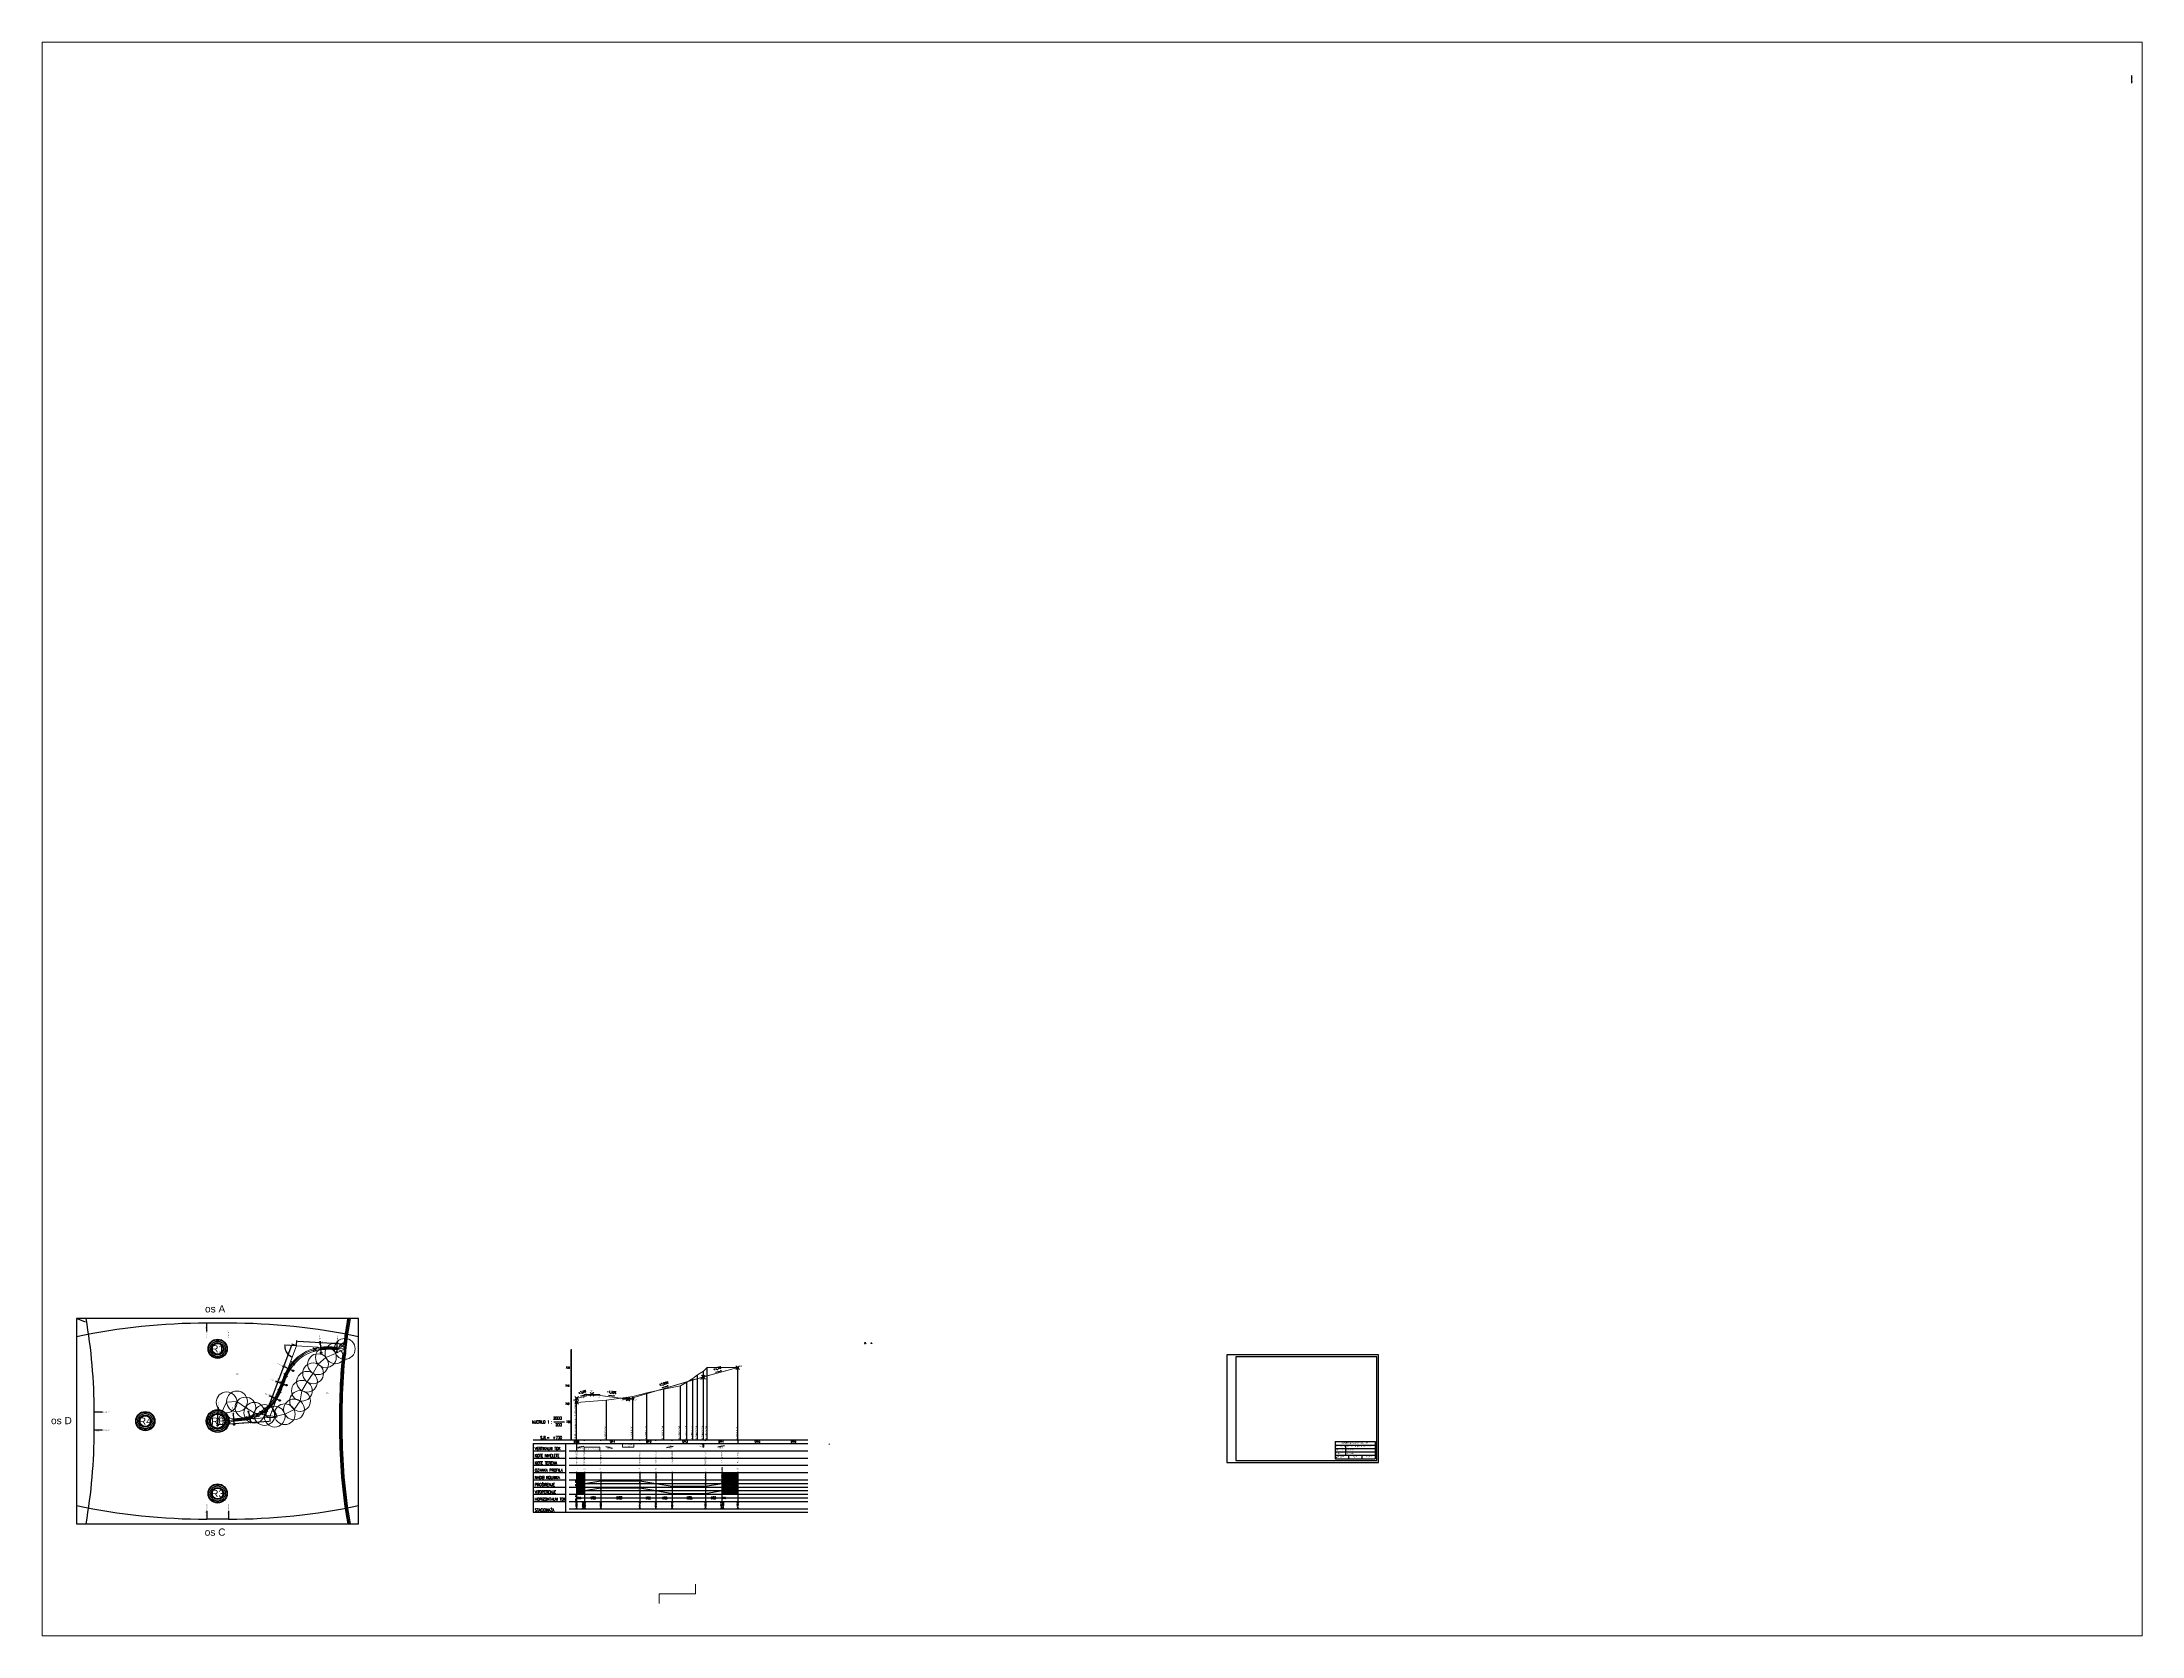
# Paper-space layout 'Layout2' of a CAD drawing. Header units: millimetres. Extents: x 26 to 231, y 20 to 176.
# The model-space entities are those that its viewports show. They can reach past a viewport. Long polylines and large blocks are cut down to what shows.
import ezdxf
from ezdxf import colors
from ezdxf.entities.mleader import LeaderData, LeaderLine
from ezdxf.enums import TextEntityAlignment as Align
from ezdxf.math import Vec2, Vec3

# ---------------------------------------------------------------- set-up
doc = ezdxf.new("R2010")
doc.units = ezdxf.units.MM
doc.header["$PDMODE"] = 35
doc.header["$PDSIZE"] = 5
for name, pattern in [('ACAD_ISO02W100', [15, 12, -3]), ('DASHDOT', [25.4, 12.7, -6.35, 0, -6.35]), ('DASHED', [19.05, 12.7, -6.35])]:
    doc.linetypes.add(name, pattern=pattern)
for name, color, linetype in [('_Okvir i sastavnica', 7, 'Continuous'), ('detalj', 5, 'Continuous'), ('KOTA NIVELETE', 160, 'Continuous'), ('nul linija', 131, 'Continuous'), ('OPIS TRASE', 7, 'Continuous'), ('OS CESTE', 7, 'DASHDOT'), ('predložak-UZDUŽNI', 7, 'Continuous'), ('rub kolnika', 7, 'Continuous'), ('tabelarni dio', 182, 'Continuous'), ('tangentni poligon', 130, 'Continuous'), ('tangentni poligon vertikalni', 1, 'Continuous'), ('zadatak', 7, 'Continuous')]:
    doc.layers.add(name, color=color, linetype=linetype)
doc.layers.add('kota terena', color=2, linetype='Continuous', lineweight=25)
doc.layers.add('rubovi kolnika', color=7, linetype='Continuous', lineweight=25)
doc.styles.add('Legend', font='calibri.ttf')
doc.styles.add('OPIS2MM', font='romans.shx', dxfattribs={"width": 0.65, "height": 2})
doc.styles.add('OPIS4MM', font='romans.shx', dxfattribs={"width": 0.7, "height": 4})
doc.styles.get("Standard").update_dxf_attribs({"font": 'arial.ttf'})
doc.dimstyles.new('Detalji', dxfattribs={"dimscale": 0.03, "dimtxt": 2, "dimasz": 1.5, "dimexe": 1.25, "dimexo": 0.625, "dimgap": 0, "dimtad": 1, "dimlfac": 100, "dimtxsty": 'Standard', "dimblk": 'ARCHTICK', "dimcen": 2, "dimazin": 0, "dimtfac": 1, "dimtmove": 0, "dimatfit": 3, "dimfxl": 1, "dimfxlon": 1, "dimarcsym": 0})
doc.dimstyles.new('ISO-25', dxfattribs={"dimtxt": 2.5, "dimasz": 2.5, "dimexe": 1.25, "dimexo": 0.625, "dimtad": 1, "dimtxsty": 'Standard', "dimcen": 2.5, "dimadec": 0, "dimazin": 0, "dimtfac": 1, "dimtmove": 0, "dimatfit": 3, "dimfxl": 1, "dimarcsym": 0})
pattern_1 = [(135, (6743.374532, 5206.472352), (-0.015266435, -0.015266435), []), (225, (6743.374532, 5206.472352), (0.015266435, -0.015266435), [])]
pattern_2 = [(45, (2183.359267, 4580.835389), (-0.01571544821, 0.01571544821), []), (135, (2183.359267, 4580.835389), (-0.04714634464, 0.01571544821), [0.0555625, -0.0333375])]

# ---------------------------------------------------------------- blocks, each defined once
blk = doc.blocks.new('*D17')
at = {"layer": 'Defpoints', "color": 0, "lineweight": 18, "transparency": 16777216}
for p in [(5218.4, 5208), (5351.6, 5199.8), (5352.4, 5213.1)]:
    blk.add_point(p, dxfattribs=at)
at = {"layer": 'tangentni poligon', "color": 0, "lineweight": -2, "transparency": 16777216}
for p, q in [((5218.4, 5208.7), (5219.3, 5222.7)), ((5221.7, 5221.3), (5349.9, 5213.3)), ((5351.6, 5200.4), (5352.5, 5214.4))]:
    blk.add_line(p, q, dxfattribs=at)
at = {"layer": 'tangentni poligon', "color": 0, "lineweight": 18, "transparency": 16777216}
for points in [[(5221.7, 5221.7), (5221.7, 5220.8), (5219.2, 5221.4)], [(5350, 5213.7), (5349.9, 5212.9), (5352.4, 5213.1)]]:
    blk.add_solid(points, dxfattribs=at)
at = {"layer": 'tangentni poligon', "color": 0, "lineweight": 18, "transparency": 16777216, "insert": (5285.9, 5219.4), "char_height": 2.5, "attachment_point": 5, "rotation": 356.45037}
blk.add_mtext('133,48', dxfattribs=at)
blk = doc.blocks.new('*D18')
at = {"layer": 'Defpoints', "color": 0, "lineweight": 18, "transparency": 16777216}
for p in [(5206.1, 5212.6), (5218.4, 5208), (5143.8, 5010.1)]:
    blk.add_point(p, dxfattribs=at)
at = {"layer": 'tangentni poligon', "color": 0, "lineweight": -2, "transparency": 16777216}
for p, q in [((5132.5, 5017), (5205.3, 5210.3)), ((5217.8, 5208.3), (5205, 5213.1)), ((5143.2, 5010.3), (5130.4, 5015.1))]:
    blk.add_line(p, q, dxfattribs=at)
at = {"layer": 'tangentni poligon', "color": 0, "lineweight": 18, "transparency": 16777216}
for points in [[(5204.9, 5210.4), (5205.6, 5210.2), (5206.1, 5212.6)], [(5132.1, 5017.2), (5132.9, 5016.9), (5131.6, 5014.7)]]:
    blk.add_solid(points, dxfattribs=at)
at = {"layer": 'tangentni poligon', "color": 0, "lineweight": 18, "transparency": 16777216, "insert": (5166.9, 5114.4), "char_height": 2.5, "attachment_point": 5, "rotation": 69.3607}
blk.add_mtext('211,51', dxfattribs=at)
blk = doc.blocks.new('*D19')
at = {"layer": 'Defpoints', "color": 0, "lineweight": 18, "transparency": 16777216}
for p in [(5000, 5000), (5143.8, 5010.1), (5144.5, 5000.4)]:
    blk.add_point(p, dxfattribs=at)
at = {"layer": 'tangentni poligon', "color": 0, "lineweight": -2, "transparency": 16777216}
for p, q in [((5000, 4999.4), (5000.8, 4989.1)), ((5003.2, 4990.5), (5142, 5000.3)), ((5143.9, 5009.5), (5144.6, 4999.2))]:
    blk.add_line(p, q, dxfattribs=at)
at = {"layer": 'tangentni poligon', "color": 0, "lineweight": 18, "transparency": 16777216}
for points in [[(5142, 5000.7), (5142, 4999.8), (5144.5, 5000.4)], [(5003.1, 4990.9), (5003.2, 4990.1), (5000.7, 4990.3)]]:
    blk.add_solid(points, dxfattribs=at)
at = {"layer": 'tangentni poligon', "color": 0, "lineweight": 18, "transparency": 16777216, "insert": (5072.4, 4997.5), "char_height": 2.5, "attachment_point": 5, "rotation": 4.01763}
blk.add_mtext('144,17', dxfattribs=at)
blk = doc.blocks.new('*D20')
at = {"layer": 'Defpoints', "color": 0, "lineweight": 18, "transparency": 16777216}
for p in [(5218.4, 5208), (5000, 5000), (5143.8, 5010.1), (5143.8, 5010.1), (5161.7, 5018.8)]:
    blk.add_point(p, dxfattribs=at)
at = {"layer": 'tangentni poligon', "color": 0, "lineweight": -2, "transparency": 16777216}
blk.add_line((5144.4, 5010.1), (5164.9, 5011.6), dxfattribs=at)
blk.add_arc((5143.8, 5010.1), 19.9, 11.22146, 62.15686, dxfattribs=at)
at = {"layer": 'tangentni poligon', "color": 0, "lineweight": 18, "transparency": 16777216}
for points in [[(5152.9, 5027.3), (5153.3, 5028.1), (5150.8, 5028.7)], [(5163.7, 5014), (5162.9, 5013.9), (5163.7, 5011.5)]]:
    blk.add_solid(points, dxfattribs=at)
at = {"layer": 'tangentni poligon', "color": 0, "lineweight": 18, "transparency": 16777216, "insert": (5161.5, 5023.3), "char_height": 2.5, "attachment_point": 5, "rotation": 306.68916}
blk.add_mtext('65,34°', dxfattribs=at)
blk = doc.blocks.new('*D21')
at = {"layer": 'Defpoints', "color": 0, "lineweight": 18, "transparency": 16777216}
for p in [(5187.6, 5196.4), (5218.4, 5208), (5218.4, 5208), (5351.6, 5199.8), (5143.8, 5010.1)]:
    blk.add_point(p, dxfattribs=at)
at = {"layer": 'tangentni poligon', "color": 0, "lineweight": -2, "transparency": 16777216}
blk.add_line((5217.7, 5208.1), (5184.2, 5210.1), dxfattribs=at)
blk.add_arc((5218.4, 5208), 33, 180.79832, 245.01274, dxfattribs=at)
at = {"layer": 'tangentni poligon', "color": 0, "lineweight": 18, "transparency": 16777216}
for points in [[(5185, 5207.6), (5185.8, 5207.6), (5185.5, 5210.1)], [(5204.6, 5178.5), (5204.3, 5177.8), (5206.8, 5177.2)]]:
    blk.add_solid(points, dxfattribs=at)
at = {"layer": 'tangentni poligon', "color": 0, "lineweight": 18, "transparency": 16777216, "insert": (5192.5, 5191.3), "char_height": 2.5, "attachment_point": 5, "rotation": 302.90553}
blk.add_mtext('72,91°', dxfattribs=at)
blk = doc.blocks.new('klotoida')
at = {"layer": 'OS CESTE', "ltscale": 0.2}
blk.add_lwpolyline([(44.8, 2.8), (40.4, 2), (35.9, 1.4), (31.5, 1), (27, 0.6), (22.5, 0.4), (18, 0.2), (13.5, 0.1), (9, 0), (4.5, 0), (0, 0)], dxfattribs=at)
at = {"layer": 'rubovi kolnika'}
for points in [[(0, 3.2), (4.5, 3.3), (9, 3.4), (13.4, 3.5), (17.9, 3.7), (22.3, 3.9), (26.7, 4.2), (31.1, 4.6), (35.5, 5.2), (39.8, 5.8), (44.2, 6.7)], [(45.4, -0.3), (40.9, -1.1), (36.3, -1.7), (31.8, -2.2), (27.2, -2.6), (22.6, -2.8), (18.1, -3), (13.6, -3.1), (9, -3.2), (4.5, -3.2), (0, -3.2)]]:
    blk.add_lwpolyline(points, dxfattribs=at)
blk = doc.blocks.new('_ArchTick')
at = {"color": 0, "linetype": 'ByBlock', "const_width": 0.15}
blk.add_lwpolyline([(-0.5, -0.5), (0.5, 0.5)], dxfattribs=at)
blk = doc.blocks.new('*D76')
at = {"layer": 'Defpoints', "color": 0, "lineweight": 18, "transparency": 16777216}
for p in [(6790.4, 5214.3), (6790.5, 5214.3), (6790.5, 5214.3)]:
    blk.add_point(p, dxfattribs=at)
at = {"layer": 'detalj', "color": 0, "lineweight": -2, "transparency": 16777216}
for p, q in [((6790.4, 5214.3), (6790.4, 5214.2)), ((6790.4, 5214.3), (6790.5, 5214.3)), ((6790.5, 5214.3), (6790.5, 5214.2))]:
    blk.add_line(p, q, dxfattribs=at)
at = {"layer": 'detalj', "color": 0, "lineweight": -2, "transparency": 16777216, "xscale": 0.045, "yscale": 0.045, "zscale": 0.045, "rotation": 180}
blk.add_blockref('_ArchTick', (6790.4, 5214.3), dxfattribs=at)
at = {"layer": 'detalj', "color": 0, "lineweight": -2, "transparency": 16777216, "xscale": 0.045, "yscale": 0.045, "zscale": 0.045}
blk.add_blockref('_ArchTick', (6790.5, 5214.3), dxfattribs=at)
at = {"layer": 'detalj', "color": 0, "transparency": 16777216, "insert": (6790.4, 5214.3), "char_height": 0.03, "attachment_point": 5}
blk.add_mtext('10', dxfattribs=at)
blk = doc.blocks.new('*D73')
at = {"layer": 'Defpoints', "color": 0, "lineweight": 18, "transparency": 16777216}
for p in [(6790.5, 5214.3), (6790.6, 5214.3), (6790.6, 5214.3)]:
    blk.add_point(p, dxfattribs=at)
at = {"layer": 'detalj', "color": 0, "lineweight": -2, "transparency": 16777216}
for p, q in [((6790.5, 5214.3), (6790.5, 5214.2)), ((6790.5, 5214.3), (6790.6, 5214.3)), ((6790.6, 5214.3), (6790.6, 5214.2))]:
    blk.add_line(p, q, dxfattribs=at)
at = {"layer": 'detalj', "color": 0, "lineweight": -2, "transparency": 16777216, "xscale": 0.045, "yscale": 0.045, "zscale": 0.045, "rotation": 180}
blk.add_blockref('_ArchTick', (6790.5, 5214.3), dxfattribs=at)
at = {"layer": 'detalj', "color": 0, "lineweight": -2, "transparency": 16777216, "xscale": 0.045, "yscale": 0.045, "zscale": 0.045}
blk.add_blockref('_ArchTick', (6790.6, 5214.3), dxfattribs=at)
at = {"layer": 'detalj', "color": 0, "transparency": 16777216, "insert": (6790.5, 5214.3), "char_height": 0.06, "attachment_point": 5}
blk.add_mtext('10', dxfattribs=at)
blk = doc.blocks.new('*D77')
at = {"layer": 'Defpoints', "color": 0, "lineweight": 18, "transparency": 16777216}
for p in [(6790.6, 5214.3), (6790.7, 5214.3), (6790.7, 5214.3)]:
    blk.add_point(p, dxfattribs=at)
at = {"layer": 'detalj', "color": 0, "lineweight": -2, "transparency": 16777216}
for p, q in [((6790.6, 5214.3), (6790.6, 5214.2)), ((6790.6, 5214.3), (6790.7, 5214.3)), ((6790.7, 5214.3), (6790.7, 5214.2))]:
    blk.add_line(p, q, dxfattribs=at)
at = {"layer": 'detalj', "color": 0, "lineweight": -2, "transparency": 16777216, "xscale": 0.045, "yscale": 0.045, "zscale": 0.045, "rotation": 180}
blk.add_blockref('_ArchTick', (6790.6, 5214.3), dxfattribs=at)
at = {"layer": 'detalj', "color": 0, "lineweight": -2, "transparency": 16777216, "xscale": 0.045, "yscale": 0.045, "zscale": 0.045}
blk.add_blockref('_ArchTick', (6790.7, 5214.3), dxfattribs=at)
at = {"layer": 'detalj', "color": 0, "transparency": 16777216, "insert": (6790.6, 5214.3), "char_height": 0.06, "attachment_point": 5}
blk.add_mtext('10', dxfattribs=at)
blk = doc.blocks.new('*D78')
at = {"layer": 'Defpoints', "color": 0, "lineweight": 18, "transparency": 16777216}
for p in [(6789.9, 5215.3), (6790, 5215.3), (6790, 5215.1)]:
    blk.add_point(p, dxfattribs=at)
at = {"layer": 'detalj', "color": 0, "lineweight": -2, "transparency": 16777216}
for p, q in [((6789.9, 5215.2), (6789.9, 5215.1)), ((6789.9, 5215.1), (6790, 5215.1)), ((6790, 5215.2), (6790, 5215.1))]:
    blk.add_line(p, q, dxfattribs=at)
at = {"layer": 'detalj', "color": 0, "lineweight": -2, "transparency": 16777216, "xscale": 0.045, "yscale": 0.045, "zscale": 0.045, "rotation": 180}
blk.add_blockref('_ArchTick', (6789.9, 5215.1), dxfattribs=at)
at = {"layer": 'detalj', "color": 0, "lineweight": -2, "transparency": 16777216, "xscale": 0.045, "yscale": 0.045, "zscale": 0.045}
blk.add_blockref('_ArchTick', (6790, 5215.1), dxfattribs=at)
at = {"layer": 'detalj', "color": 0, "transparency": 16777216, "insert": (6789.9, 5215.2), "char_height": 0.06, "attachment_point": 5}
blk.add_mtext('10', dxfattribs=at)
blk = doc.blocks.new('*D79')
at = {"layer": 'Defpoints', "color": 0, "lineweight": 18, "transparency": 16777216}
for p in [(6790, 5215.9), (6790.6, 5215.9), (6790.6, 5215.9)]:
    blk.add_point(p, dxfattribs=at)
at = {"layer": 'detalj', "color": 0, "lineweight": -2, "transparency": 16777216}
for p, q in [((6790, 5215.9), (6790, 5215.9)), ((6790, 5215.9), (6790.6, 5215.9)), ((6790.6, 5215.9), (6790.6, 5215.9))]:
    blk.add_line(p, q, dxfattribs=at)
at = {"layer": 'detalj', "color": 0, "lineweight": -2, "transparency": 16777216, "xscale": 0.045, "yscale": 0.045, "zscale": 0.045, "rotation": 180}
blk.add_blockref('_ArchTick', (6790, 5215.9), dxfattribs=at)
at = {"layer": 'detalj', "color": 0, "lineweight": -2, "transparency": 16777216, "xscale": 0.045, "yscale": 0.045, "zscale": 0.045}
blk.add_blockref('_ArchTick', (6790.6, 5215.9), dxfattribs=at)
at = {"layer": 'detalj', "color": 0, "transparency": 16777216, "insert": (6790.3, 5215.9), "char_height": 0.06, "attachment_point": 5}
blk.add_mtext('60', dxfattribs=at)
blk = doc.blocks.new('*D74')
at = {"layer": 'Defpoints', "color": 0, "lineweight": 18, "transparency": 16777216}
for p in [(6790.6, 5215.9), (6791.7, 5215.9), (6791.7, 5215.9)]:
    blk.add_point(p, dxfattribs=at)
at = {"layer": 'detalj', "color": 0, "lineweight": -2, "transparency": 16777216}
for p, q in [((6790.6, 5215.9), (6790.6, 5215.9)), ((6790.6, 5215.9), (6791.7, 5215.9)), ((6791.7, 5215.9), (6791.7, 5215.9))]:
    blk.add_line(p, q, dxfattribs=at)
at = {"layer": 'detalj', "color": 0, "lineweight": -2, "transparency": 16777216, "xscale": 0.045, "yscale": 0.045, "zscale": 0.045, "rotation": 180}
blk.add_blockref('_ArchTick', (6790.6, 5215.9), dxfattribs=at)
at = {"layer": 'detalj', "color": 0, "lineweight": -2, "transparency": 16777216, "xscale": 0.045, "yscale": 0.045, "zscale": 0.045}
blk.add_blockref('_ArchTick', (6791.7, 5215.9), dxfattribs=at)
at = {"layer": 'detalj', "color": 0, "transparency": 16777216, "insert": (6791.1, 5215.9), "char_height": 0.06, "attachment_point": 5}
blk.add_mtext('{\\fArial|b0|i0|c238|p34;prema profilu}', dxfattribs=at)
blk = doc.blocks.new('*D75')
at = {"layer": 'Defpoints', "color": 0, "lineweight": 18, "transparency": 16777216}
for p in [(6790.7, 5214.3), (6791.7, 5215.4), (6792.5, 5214.3)]:
    blk.add_point(p, dxfattribs=at)
at = {"layer": 'detalj', "color": 0, "lineweight": -2, "transparency": 16777216}
for p, q in [((6792.5, 5215.4), (6792.6, 5215.4)), ((6792.5, 5215.4), (6792.5, 5214.3)), ((6792.5, 5214.3), (6792.6, 5214.3))]:
    blk.add_line(p, q, dxfattribs=at)
at = {"layer": 'detalj', "color": 0, "lineweight": -2, "transparency": 16777216, "xscale": 0.045, "yscale": 0.045, "zscale": 0.045}
for p, rotation in [((6792.5, 5215.4), 90), ((6792.5, 5214.3), 270)]:
    blk.add_blockref('_ArchTick', p, dxfattribs=dict(at, rotation=rotation))
at = {"layer": 'detalj', "color": 0, "transparency": 16777216, "insert": (6792.5, 5214.8), "char_height": 0.06, "attachment_point": 5, "rotation": 90}
blk.add_mtext('{\\fArial|b0|i0|c238|p34;min 80 }', dxfattribs=at)
blk = doc.blocks.new('*D107')
at = {"layer": 'Defpoints', "color": 0, "lineweight": 18, "transparency": 16777216}
for p in [(6807.9, 5215.3), (6808.9, 5215.5), (6808.9, 5215.2)]:
    blk.add_point(p, dxfattribs=at)
at = {"layer": 'detalj', "color": 0, "lineweight": -2, "transparency": 16777216}
for p, q in [((6807.9, 5215.5), (6807.9, 5215.5)), ((6807.9, 5215.5), (6808.9, 5215.5)), ((6808.9, 5215.5), (6808.9, 5215.5))]:
    blk.add_line(p, q, dxfattribs=at)
at = {"layer": 'detalj', "color": 0, "lineweight": -2, "transparency": 16777216, "xscale": 0.045, "yscale": 0.045, "zscale": 0.045, "rotation": 180}
blk.add_blockref('_ArchTick', (6807.9, 5215.5), dxfattribs=at)
at = {"layer": 'detalj', "color": 0, "lineweight": -2, "transparency": 16777216, "xscale": 0.045, "yscale": 0.045, "zscale": 0.045}
blk.add_blockref('_ArchTick', (6808.9, 5215.5), dxfattribs=at)
at = {"layer": 'detalj', "color": 0, "transparency": 16777216, "insert": (6808.4, 5215.5), "char_height": 0.06, "attachment_point": 5}
blk.add_mtext('100', dxfattribs=at)
blk = doc.blocks.new('*D108')
at = {"layer": 'Defpoints', "color": 0, "lineweight": 18, "transparency": 16777216}
for p in [(6807.9, 5215.4), (6807.9, 5215.2), (6808, 5215.2)]:
    blk.add_point(p, dxfattribs=at)
at = {"layer": 'detalj', "color": 0, "lineweight": -2, "transparency": 16777216}
for p, q in [((6807.9, 5215.4), (6807.9, 5215.4)), ((6808, 5215.4), (6807.9, 5215.4)), ((6808, 5215.4), (6808, 5215.4))]:
    blk.add_line(p, q, dxfattribs=at)
at = {"layer": 'detalj', "color": 0, "lineweight": -2, "transparency": 16777216, "xscale": 0.045, "yscale": 0.045, "zscale": 0.045}
blk.add_blockref('_ArchTick', (6808, 5215.4), dxfattribs=at)
at = {"layer": 'detalj', "color": 0, "lineweight": -2, "transparency": 16777216, "xscale": 0.045, "yscale": 0.045, "zscale": 0.045, "rotation": 180}
blk.add_blockref('_ArchTick', (6807.9, 5215.4), dxfattribs=at)
at = {"layer": 'detalj', "color": 0, "transparency": 16777216, "insert": (6807.9, 5215.4), "char_height": 0.06, "attachment_point": 5}
blk.add_mtext('5', dxfattribs=at)
blk = doc.blocks.new('*D109')
at = {"layer": 'Defpoints', "color": 0, "lineweight": 18, "transparency": 16777216}
for p in [(6808, 5215.2), (6808.1, 5215.3), (6808.1, 5215.2)]:
    blk.add_point(p, dxfattribs=at)
at = {"layer": 'detalj', "color": 0, "lineweight": -2, "transparency": 16777216}
for p, q in [((6808, 5215.3), (6808, 5215.4)), ((6808, 5215.3), (6808.1, 5215.3)), ((6808.1, 5215.3), (6808.1, 5215.4))]:
    blk.add_line(p, q, dxfattribs=at)
at = {"layer": 'detalj', "color": 0, "lineweight": -2, "transparency": 16777216, "xscale": 0.045, "yscale": 0.045, "zscale": 0.045, "rotation": 180}
blk.add_blockref('_ArchTick', (6808, 5215.3), dxfattribs=at)
at = {"layer": 'detalj', "color": 0, "lineweight": -2, "transparency": 16777216, "xscale": 0.045, "yscale": 0.045, "zscale": 0.045}
blk.add_blockref('_ArchTick', (6808.1, 5215.3), dxfattribs=at)
at = {"layer": 'detalj', "color": 0, "transparency": 16777216, "insert": (6808, 5215.4), "char_height": 0.06, "attachment_point": 5}
blk.add_mtext('10', dxfattribs=at)
blk = doc.blocks.new('*D106')
at = {"layer": 'Defpoints', "color": 0, "lineweight": 18, "transparency": 16777216}
for p in [(6809, 5215), (6809, 5215), (6809.1, 5215.1)]:
    blk.add_point(p, dxfattribs=at)
at = {"layer": 'detalj', "color": 0, "lineweight": -2, "transparency": 16777216}
for p, q in [((6809, 5215), (6808.9, 5215)), ((6809, 5215.1), (6809.3, 5215.5)), ((6809.1, 5215.1), (6809, 5215.2)), ((6809, 5215), (6809, 5215.1))]:
    blk.add_line(p, q, dxfattribs=at)
at = {"layer": 'detalj', "color": 0, "lineweight": -2, "transparency": 16777216, "xscale": 0.006, "yscale": 0.006, "zscale": 0.006}
for p, rotation in [((6809, 5215.1), 56.30993247402022), ((6809, 5215), 236.3099324740203)]:
    blk.add_blockref('_ArchTick', p, dxfattribs=dict(at, rotation=rotation))
at = {"layer": 'detalj', "color": 0, "transparency": 16777216, "insert": (6809.2, 5215.4), "char_height": 0.06, "attachment_point": 5, "rotation": 56.30993}
blk.add_mtext('{\\fArial|b0|i0|c238|p34;15 cm}', dxfattribs=at)
blk = doc.blocks.new('*D115')
at = {"layer": 'Defpoints', "color": 0, "lineweight": 18, "transparency": 16777216}
for p in [(5329.8, 5201.1), (5345, 5214.4), (5351.6, 5199.8), (5351.6, 5199.8), (5352.7, 5209.3)]:
    blk.add_point(p, dxfattribs=at)
at = {"layer": 'OS CESTE', "color": 0, "lineweight": -2, "transparency": 16777216}
blk.add_line((5352.8, 5209.9), (5353.7, 5216.9), dxfattribs=at)
blk.add_arc((5351.6, 5199.8), 16, 92.07684, 167.49886, dxfattribs=at)
at = {"layer": 'OS CESTE', "color": 0, "lineweight": 18, "transparency": 16777216}
for points in [[(5336.4, 5203.2), (5335.5, 5203.3), (5335.6, 5200.8)], [(5351, 5216.2), (5351, 5215.4), (5353.5, 5215.7)]]:
    blk.add_solid(points, dxfattribs=at)
at = {"layer": 'OS CESTE', "color": 0, "lineweight": 18, "transparency": 16777216, "insert": (5340, 5213.7), "char_height": 2.5, "attachment_point": 5, "rotation": 39.78785}
blk.add_mtext('93,33°', dxfattribs=at)

msp = doc.modelspace()

# ---------------------------------------------------------------- hatches: boundary and pattern name
at = {"layer": 'detalj'}
h = msp.add_hatch(dxfattribs=at)
h.set_pattern_fill('ANSI37', color=1, scale=0.0068, angle=90)
h.set_pattern_definition(pattern_1)
h.paths.add_polyline_path([(6789.97257, 5215.39474), (6789.97257, 5215.27482), (6790.56957, 5215.18482), (6790.56957, 5215.30519)])
h = msp.add_hatch(dxfattribs=at)
h.set_pattern_fill('ANSI38', color=1, scale=0.007)
h.set_pattern_definition(pattern_2)
h.paths.add_polyline_path([(6790.49457, 5214.43482), (6790.29457, 5214.43482), (6790.39457, 5214.33482), (6790.69457, 5214.33482), (6790.73042, 5214.37066), (6790.59183, 5214.4185, -0.8462275109)])
h = msp.add_hatch(dxfattribs=at)
h.set_pattern_fill('ANSI32', color=1, scale=0.0025, angle=45)
h.set_pattern_definition([(90, (6686.45596, 5172.548612), (-0.0238125, 0), []), (90, (6686.463898, 5172.55655), (-0.0238125, 0), [])])
h.paths.add_polyline_path([(6790.71957, 5215.33482), (6790.59957, 5215.33482), (6790.56957, 5215.30519), (6790.56957, 5215.18482), (6790.56957, 5215.08482), (6790.71957, 5215.08482)])
h = msp.add_hatch(dxfattribs=at)
h.set_pattern_fill('ANSI37', color=1, scale=0.0068, angle=90)
h.set_pattern_definition(pattern_1)
h.paths.add_polyline_path([(6790.71957, 5215.08482), (6790.56957, 5215.08482), (6790.57091, 5214.98854), (6790.87091, 5214.98854), (6790.86591, 5215.18847), (6790.71957, 5215.33482)])
h = msp.add_hatch(dxfattribs=at)
h.set_pattern_fill('ANSI38', color=1, scale=0.007)
h.set_pattern_definition(pattern_2)
h.paths.add_polyline_path([(6790.79457, 5214.43482), (6790.59457, 5214.43482, -0.0832901082), (6790.59183, 5214.4185), (6790.73042, 5214.37066)])
h = msp.add_hatch(dxfattribs=at)
h.set_pattern_fill('DOTS', color=1, scale=0.007)
h.set_pattern_definition([(0, (6686.455961, 5172.548612), (0.00555625, 0.0111125), [0, -0.0111125])])
h.paths.add_polyline_path([(6791.56572, 5215.20597), (6791.71957, 5215.35982), (6790.71957, 5215.33482), (6790.86591, 5215.18847)])
at = {"layer": 'predložak-UZDUŽNI'}
for points in [[(5978.55583, 5187.96131), (5977.55583, 5187.96131), (5977.55583, 5177.96131), (5978.55583, 5177.96131)], [(5978.55583, 5167.96131), (5977.55583, 5167.96131), (5977.55583, 5157.96131), (5978.55583, 5157.96131)], [(5978.55583, 5147.96131), (5977.55583, 5147.96131), (5977.55583, 5137.96131), (5978.55583, 5137.96131)], [(5978.55583, 5127.96131), (5977.55583, 5127.96131), (5977.55583, 5117.96131), (5978.55583, 5117.96131)], [(5978.55583, 5107.96131), (5977.55583, 5107.96131), (5977.55583, 5097.96131), (5978.55583, 5097.96131)], [(5978.55583, 5087.96131), (5977.55583, 5087.96131), (5977.55583, 5077.96131), (5978.55583, 5077.96131)], [(5978.55583, 5067.96131), (5977.55583, 5067.96131), (5977.55583, 5057.96131), (5978.55583, 5057.96131)], [(5978.55583, 5047.96131), (5977.55583, 5047.96131), (5977.55583, 5037.96131), (5978.55583, 5037.96131)], [(5978.55583, 5027.96131), (5977.55583, 5027.96131), (5977.55583, 5017.96131), (5978.55583, 5017.96131)], [(5978.55583, 5007.96131), (5977.55583, 5007.96131), (5977.55583, 4997.96131), (5978.55583, 4997.96131)], [(5978.55583, 4987.96131), (5977.55583, 4987.96131), (5977.55583, 4977.96131), (5978.55583, 4977.96131)], [(5978.55583, 4967.96131), (5977.55583, 4967.96131), (5977.55583, 4957.96131), (5978.55583, 4957.96131)]]:
    msp.add_hatch(color=256, dxfattribs=at).paths.add_polyline_path(points)
at = {"layer": 'predložak-UZDUŽNI', "lineweight": 18}
h = msp.add_hatch(dxfattribs=at)
h.set_pattern_fill('ANSI37', color=2)
h.paths.add_polyline_path([(6011.62583, 4857.96131), (5992.55583, 4857.96131), (5992.55583, 4837.96131), (6011.62583, 4837.96131)])
h.paths.add_polyline_path([(6011.62583, 4837.96131), (5992.55583, 4837.96131), (5992.55583, 4827.96131), (6011.62583, 4827.96131)])
h.paths.add_polyline_path([(6011.62583, 4827.96131), (5992.55583, 4827.96131), (5992.55583, 4817.96131), (6011.62583, 4817.96131)])
h.paths.add_polyline_path([(6011.62583, 4817.96131), (5992.55583, 4817.96131), (5992.55583, 4807.96131), (6011.62583, 4807.96131)])
h.paths.add_polyline_path([(6011.62583, 4807.96131), (5992.55583, 4807.96131), (5992.55583, 4797.96131), (6011.62583, 4797.96131)])
h.paths.add_polyline_path([(5992.53465, 4845.0296), (6004.85965, 4845.0296), (6004.85965, 4850.1296), (5992.53465, 4850.1296)], flags=9)
h.paths.add_polyline_path([(5993.30529, 4825.68682), (6005.63029, 4825.68682), (6005.63029, 4830.78682), (5993.30529, 4830.78682)], flags=9)
h.paths.add_polyline_path([(5993.06393, 4805.3115), (6005.38893, 4805.3115), (6005.38893, 4810.4115), (5993.06393, 4810.4115)], flags=9)
h = msp.add_hatch(dxfattribs=at)
h.set_pattern_fill('ANSI37', color=2)
h.paths.add_polyline_path([(6438.23583, 4857.96131), (6395.44583, 4857.96131), (6395.44583, 4837.96131), (6438.23583, 4837.96131)])
h.paths.add_polyline_path([(6438.23583, 4837.96131), (6395.44583, 4837.96131), (6395.44583, 4827.96131), (6438.23583, 4827.96131)])
h.paths.add_polyline_path([(6438.23583, 4827.96131), (6395.44583, 4827.96131), (6395.44583, 4817.96131), (6438.23583, 4817.96131)])
h.paths.add_polyline_path([(6438.23583, 4817.96131), (6395.44583, 4817.96131), (6395.44583, 4807.96131), (6438.23583, 4807.96131)])
h.paths.add_polyline_path([(6438.23583, 4807.96131), (6395.44583, 4807.96131), (6395.44583, 4797.96131), (6438.23583, 4797.96131)])
h.paths.add_polyline_path([(6398.3449, 4839.57806), (6398.3449, 4851.20698), (6390.10206, 4851.20698), (6390.10206, 4839.57806)], flags=9)
h.paths.add_polyline_path([(6411.13904, 4844.65739), (6423.46404, 4844.65739), (6423.46404, 4849.75739), (6411.13904, 4849.75739)], flags=24)
h.paths.add_polyline_path([(6397.6686, 4822.73733), (6397.6686, 4835.61318), (6389.42576, 4835.61318), (6389.42576, 4822.73733)], flags=9)
h.paths.add_polyline_path([(6410.23081, 4825.19049), (6422.55581, 4825.19049), (6422.55581, 4830.29049), (6410.23081, 4830.29049)], flags=9)
h.paths.add_polyline_path([(6397.90647, 4800.28525), (6397.90647, 4811.91417), (6389.66363, 4811.91417), (6389.66363, 4800.28525)], flags=9)
h.paths.add_polyline_path([(6409.19158, 4805.16193), (6421.51658, 4805.16193), (6421.51658, 4810.26193), (6409.19158, 4810.26193)], flags=9)

# ---------------------------------------------------------------- linework, layer by layer
at = {"color": 7}
msp.add_line((10292.5, 8720.00632), (10292.5, 8699.114), dxfattribs=at)
msp.add_solid([(10291.66667, 8717.50632), (10293.33333, 8717.50632), (10292.5, 8722.50632)], dxfattribs=at)
at = {"layer": '_Okvir i sastavnica'}
for p, q in [((8090.71855, 4943.5079), (8090.71855, 4896.10117)), ((8090.71855, 4943.5079), (8200.71855, 4943.5079)), ((8200.71855, 4943.5079), (8200.71855, 4896.10117)), ((8090.71855, 4934.0652), (8200.71855, 4934.0652)), ((8090.71855, 4924.6225), (8200.71855, 4924.6225)), ((8090.71855, 4915.17979), (8200.71855, 4915.17979)), ((8090.71855, 4905.73709), (8200.71855, 4905.73709)), ((8090.71855, 4896.10117), (8200.71855, 4896.10117)), ((8119.28855, 4934.0652), (8119.28855, 4905.73709)), ((8127.38522, 4905.73709), (8127.38522, 4896.10117)), ((8164.05189, 4905.73709), (8164.05189, 4896.10117))]:
    msp.add_line(p, q, dxfattribs=at)
for points in [[(7790.71855, 4886.10117), (8210.71855, 4886.10117), (8210.71855, 5183.10117), (7790.71855, 5183.10117)], [(7815.71855, 4891.10117), (8205.71855, 4891.10117), (8205.71855, 5178.10117), (7815.71855, 5178.10117)]]:
    msp.add_lwpolyline(points, close=True, dxfattribs=at)
at = {"layer": 'detalj'}
for p, q in [((6792.55396, 5216.18678), (6789.18548, 5216.18678)), ((6789.97257, 5215.39474), (6789.21675, 5215.41364)), ((6789.97257, 5215.34474), (6789.21675, 5215.36364)), ((6789.97257, 5215.27474), (6789.21675, 5215.29364)), ((6789.21675, 5214.7412), (6791.10096, 5214.7412)), ((6789.33656, 5214.7412), (6789.8726, 5215.27724)), ((6789.42271, 5215.48084), (6789.72888, 5215.46587)), ((6789.66427, 5215.46903), (6789.6639, 5215.44637)), ((6789.6639, 5215.44637), (6789.72888, 5215.46587)), ((6789.66538, 5215.49165), (6789.665, 5215.46899)), ((6789.72888, 5215.46587), (6789.66538, 5215.49165)), ((6789.97257, 5215.39474), (6789.97257, 5215.86505)), ((6790.56957, 5215.30519), (6789.97257, 5215.39474)), ((6789.97257, 5215.27474), (6789.97257, 5215.39474)), ((6790.56957, 5215.18482), (6789.97257, 5215.27482)), ((6790.39457, 5214.33482), (6789.98818, 5214.7412)), ((6790.14359, 5215.41364), (6790.44727, 5215.37192)), ((6790.20511, 5214.7412), (6790.45244, 5214.98854)), ((6790.38319, 5215.38072), (6790.38083, 5215.35818)), ((6790.38083, 5215.35818), (6790.44727, 5215.37192)), ((6790.38627, 5215.40316), (6790.38391, 5215.38062)), ((6790.44727, 5215.37192), (6790.38627, 5215.40316)), ((6790.69457, 5214.33482), (6790.39457, 5214.33482)), ((6790.45244, 5214.98854), (6791.34829, 5214.98854)), ((6790.56957, 5215.30519), (6790.56957, 5215.86505)), ((6790.59957, 5215.33482), (6790.56957, 5215.30519)), ((6790.56957, 5215.18482), (6790.56957, 5215.30519)), ((6790.56957, 5215.18482), (6790.56957, 5215.08482)), ((6790.56957, 5215.08482), (6790.71957, 5215.08482)), ((6790.57091, 5214.98854), (6790.56957, 5215.08482)), ((6790.87091, 5214.98854), (6790.57091, 5214.98854)), ((6790.71957, 5215.33482), (6790.59957, 5215.33482)), ((6790.69457, 5214.33482), (6791.95104, 5215.59128)), ((6791.71957, 5215.35982), (6790.71957, 5215.33482)), ((6790.71957, 5215.08482), (6790.71957, 5215.33482)), ((6790.71957, 5215.33482), (6790.86591, 5215.18847)), ((6791.56572, 5215.20597), (6790.86591, 5215.18847)), ((6790.86591, 5215.18847), (6790.87091, 5214.98854)), ((6791.13745, 5215.37622), (6791.20137, 5215.40094)), ((6791.44383, 5215.38612), (6791.13745, 5215.37622)), ((6791.2021, 5215.35564), (6791.13745, 5215.37622)), ((6791.20137, 5215.40094), (6791.20137, 5215.37828)), ((6791.2021, 5215.37831), (6791.2021, 5215.35564)), ((6791.71957, 5215.35982), (6791.71957, 5215.86505)), ((6809.34936, 5214.92401), (6806.90567, 5214.98039)), ((6808.08212, 5215.18268), (6806.91142, 5215.21032)), ((6807.96315, 5215.20403), (6806.91192, 5215.23031)), ((6806.91317, 5215.86005), (6807.91317, 5215.86162)), ((6807.91317, 5215.2553), (6806.91317, 5215.2803)), ((6807.91317, 5215.2553), (6806.91317, 5215.2803)), ((6807.30071, 5215.30902), (6807.60708, 5215.29912)), ((6807.54244, 5215.27855), (6807.60708, 5215.29912)), ((6807.60708, 5215.29912), (6807.54317, 5215.32385)), ((6807.91317, 5215.81162), (6807.91317, 5215.91162)), ((6807.91317, 5215.86162), (6808.91237, 5215.86876)), ((6808.91237, 5215.21533), (6807.91317, 5215.2553)), ((6807.96315, 5215.20403), (6807.98215, 5215.18504)), ((6808.08212, 5215.18268), (6808.43866, 5214.94498)), ((6808.32181, 5215.26913), (6808.62818, 5215.25923)), ((6808.56354, 5215.23866), (6808.62818, 5215.25923)), ((6808.62818, 5215.25923), (6808.56427, 5215.28396)), ((6808.91237, 5215.81876), (6808.91237, 5215.91876)), ((6808.91237, 5215.86876), (6809.34936, 5215.86876)), ((6808.91237, 5215.21533), (6809.34936, 5214.92401))]:
    msp.add_line(p, q, dxfattribs=at)
at = {"layer": 'detalj', "linetype": 'DASHED', "ltscale": 0.01}
msp.add_line((6789.21675, 5215.43494), (6789.21675, 5214.6462), dxfattribs=at)
at = {"layer": 'detalj', "linetype": 'ACAD_ISO02W100', "ltscale": 0.01}
for p, q in [((6789.97257, 5215.86505), (6789.97257, 5216.3963)), ((6790.56957, 5215.86505), (6790.56957, 5216.3963)), ((6791.71957, 5215.86505), (6791.71957, 5216.3963))]:
    msp.add_line(p, q, dxfattribs=at)
at = {"layer": 'detalj', "linetype": 'ACAD_ISO02W100'}
for p, q in [((6790.49457, 5214.43482), (6790.29457, 5214.43482)), ((6790.79457, 5214.43482), (6790.59457, 5214.43482)), ((6808.82917, 5215.09052), (6808.18149, 5215.11643)), ((6808.82917, 5215.09052), (6809.06924, 5214.93047))]:
    msp.add_line(p, q, dxfattribs=at)
at = {"layer": 'detalj', "linetype": 'DASHED'}
msp.add_line((6806.904, 5214.90783), (6806.91423, 5215.35121), dxfattribs=at)
at = {"layer": 'detalj'}
msp.add_circle((6790.54457, 5214.43482), 0.05, dxfattribs=at)
at = {"layer": 'KOTA NIVELETE', "lineweight": 18}
for p, q in [((6151.1935, 5065.67495), (6342.06583, 5121.96106)), ((6344.82583, 5122.74061), (6438.23583, 5147.96131)), ((5992.55583, 5062.96131), (6013.8258, 5068.4915)), ((5992.55583, 5051.96131), (5992.55583, 5062.96131)), ((6035.3858, 5074.0971), (6035.3858, 5071.9971)), ((6056.9458, 5071.25766), (6119.1735, 5063.06229)), ((6321.24455, 4523.08965), (6321.24455, 4549.08965)), ((6221.24455, 4523.08965), (6321.24455, 4523.08965)), ((6221.24455, 4523.08965), (6221.24455, 4496.08965))]:
    msp.add_line(p, q, dxfattribs=at)
at = {"layer": 'KOTA NIVELETE'}
for p, q in [((6376.76579, 5135.12479), (6393.19688, 5139.3957)), ((6003.45802, 5069.64913), (6019.88911, 5073.92004)), ((6081.03011, 5071.86522), (6097.86078, 5069.64033)), ((6229.23936, 5092.98817), (6245.67045, 5097.25908))]:
    msp.add_line(p, q, dxfattribs=at)
for points in [[(6391.43104, 5137.75643), (6393.19688, 5139.3957), (6390.8563, 5139.96759)], [(6018.12327, 5072.28077), (6019.88911, 5073.92004), (6017.54853, 5074.49193)], [(6095.60793, 5068.78588), (6097.86078, 5069.64033), (6095.90734, 5071.05081)], [(6243.90462, 5095.61981), (6245.67045, 5097.25908), (6243.32987, 5097.83098)]]:
    msp.add_lwpolyline(points, dxfattribs=at)
at = {"layer": 'KOTA NIVELETE', "lineweight": 18}
for centre, radius, start, end in [((6377.717, 5001.01311), 126.09288, 105.120426029, 106.423644187), ((6042.3711, 4960.98491), 111.23175, 82.47087829, 104.870133449), ((6129.11482, 5138.74463), 76.33247, 262.516705736, 286.812677319)]:
    msp.add_arc(centre, radius, start, end, dxfattribs=at)
for p in [(6343.44583, 5122.36801), (5992.55583, 5062.96131), (6035.3858, 5074.0971), (6135.1835, 5060.95378)]:
    msp.add_point(p, dxfattribs=at)
at = {"layer": 'kota terena'}
for p, q in [((6313.73583, 4947.96131), (6313.73583, 5117.96131)), ((6326.79583, 4947.96131), (6326.79583, 5127.96131)), ((6343.44583, 4947.96131), (6343.44583, 5137.96131)), ((6353.82583, 4947.96131), (6353.82583, 5147.96131)), ((6438.23583, 4945.96131), (6438.23583, 5147.96131)), ((6075.08583, 4947.96131), (6075.08583, 5057.96131)), ((6147.88583, 4947.96131), (6147.88583, 5067.96131)), ((6186.64583, 4947.96131), (6186.64583, 5077.96131)), ((6233.72583, 4947.96131), (6233.72583, 5087.96131)), ((6279.58583, 4947.96131), (6279.58583, 5097.96131)), ((6297.82583, 4947.96131), (6297.82583, 5107.96131)), ((5992.55583, 4947.96131), (5992.55583, 5051.96131))]:
    msp.add_line(p, q, dxfattribs=at)
at = {"layer": 'kota terena', "lineweight": 18}
msp.add_lwpolyline([(5992.55583, 5051.96131), (6075.08583, 5057.96131), (6147.88583, 5067.96131), (6186.64583, 5077.96131), (6233.72583, 5087.96131), (6279.58583, 5097.96131), (6297.82583, 5107.96131), (6313.73583, 5117.96131), (6326.79583, 5127.96131), (6343.44583, 5137.96131), (6353.82583, 5147.96131), (6438.23583, 5147.96131)], dxfattribs=at)
for p in [(5269.4751, 5198.11981), (5188.47514, 5127.18351), (5208.72397, 5160.06176), (6438.23583, 5147.96131), (5171.10208, 5083.43626), (5083.9704, 5007.89708), (5093.99812, 5010.56344), (5109.49443, 5016.62312), (5120.96819, 5022.83988), (5133.93117, 5032.04011), (5147.14848, 5044.59061)]:
    msp.add_point(p, dxfattribs=at)
at = {"layer": 'kota terena'}
msp.add_point((5992.55583, 5051.96131), dxfattribs=at)
at = {"layer": 'nul linija', "lineweight": 18}
for points in [[(5211.19126, 5032.46869), (5227.98971, 5055.73889), (5232.93807, 5084.00908), (5247.22939, 5108.8978), (5264.00247, 5132.18629), (5277.55587, 5157.48442), (5299.24544, 5176.27942), (5325.73574, 5187.32271), (5351.59702, 5199.76795)], [(5000, 5000), (5024.93653, 5052.08173), (5053.52933, 5054.55996), (5076.76004, 5037.70695), (5101.43115, 5023.04316), (5129.48999, 5017.01065), (5157.83516, 5012.51159), (5185.74686, 5019.19192), (5211.19126, 5032.46869)]]:
    msp.add_lwpolyline(points, dxfattribs=at)
for centre in [(5351.59702, 5199.76795), (5277.55587, 5157.48442), (5299.24544, 5176.27942), (5325.73574, 5187.32271), (5232.93807, 5084.00908), (5247.22939, 5108.8978), (5264.00247, 5132.18629), (5024.93653, 5052.08173), (5053.52933, 5054.55996), (5076.76004, 5037.70695), (5211.19126, 5032.46869), (5227.98971, 5055.73889), (5101.43115, 5023.04316), (5129.48999, 5017.01065), (5157.83516, 5012.51159), (5185.74686, 5019.19192)]:
    msp.add_circle(centre, 28.7, dxfattribs=at)
at = {"layer": 'OPIS TRASE'}
msp.add_line((5329.80111, 5201.12), (5331.23754, 5221.06835), dxfattribs=at)
for points in [[(5283.20531, 5221.02618), (5284.87141, 5201.09569), (5285.72913, 5190.83529)], [(5352.51911, 5219.74668), (5351.59702, 5199.76795), (5351.12232, 5189.48271)], [(5160.28666, 5110.55835), (5179.02131, 5103.55744), (5188.66609, 5099.9533)], [(5179.44579, 5153.23346), (5197.45372, 5144.53205), (5206.72438, 5140.05249)], [(5142.58007, 5071.28478), (5160.588, 5062.58337), (5169.85866, 5058.1038)], [(5000.92209, 5038.28934), (5000, 5000), (4999.5253, 4989.71476)], [(5042.58126, 5022.90777), (5044.18709, 5003.10352), (5045.04482, 4992.84312)], [(5084.17678, 5028.52102), (5088.7223, 5009.04441), (5091.06237, 4999.01766)]]:
    msp.add_lwpolyline(points, dxfattribs=at)
msp.add_circle((4999.59172, 4987.86225), 1.89238, dxfattribs=at)
at = {"layer": 'OS CESTE'}
msp.add_line((5329.80111, 5201.12), (5329.1704, 5192.3597), dxfattribs=at)
at = {"layer": 'OS CESTE', "lineweight": 18, "ltscale": 0.5}
for p, q in [((5351.59702, 5199.76795), (5329.80111, 5201.12)), ((5044.18709, 5003.10352), (5000, 5000))]:
    msp.add_line(p, q, dxfattribs=at)
at = {"layer": 'OS CESTE', "lineweight": 18}
for p, q in [((5351.59702, 5199.76795), (5352.74912, 5209.32377)), ((5194.72188, 5146.19849), (5194.69191, 5146.14935)), ((5089.53781, 5005.94918), (5089.48176, 5005.93583))]:
    msp.add_line(p, q, dxfattribs=at)
at = {"layer": 'OS CESTE'}
for centre in [(5286.03427, 5189.00688), (5329.09866, 5190.46868), (5351.18875, 5187.6302), (5208.45386, 5139.38535), (5171.58814, 5057.43667), (5190.44981, 5099.44876), (5091.63005, 4997.25303), (5045.34995, 4991.01471)]:
    msp.add_circle(centre, 1.89238, dxfattribs=at)
at = {"layer": 'OS CESTE', "lineweight": 18, "ltscale": 0.5}
for centre, start, end in [((5299.89718, 5082.041), 97.193209525, 148.616586525), ((5058.14908, 5125.08351), 284.760469238, 328.611758259)]:
    msp.add_arc(centre, 120, start, end, dxfattribs=at)
at = {"layer": 'predložak-UZDUŽNI'}
for p, q in [((5976.55583, 5187.96131), (5978.55583, 5187.96131)), ((5976.55583, 5177.96131), (5978.55583, 5177.96131)), ((5977.55583, 4947.96131), (5977.55583, 5197.96131)), ((5977.55583, 5197.96131), (5978.55583, 5197.96131)), ((5978.55583, 4947.96131), (5978.55583, 5197.96131)), ((5975.55583, 5147.96131), (5978.55583, 5147.96131)), ((5976.55583, 5167.96131), (5978.55583, 5167.96131)), ((5976.55583, 5157.96131), (5978.55583, 5157.96131)), ((5976.55583, 5137.96131), (5978.55583, 5137.96131)), ((5976.55583, 5127.96131), (5978.55583, 5127.96131)), ((5976.55583, 5117.96131), (5978.55583, 5117.96131)), ((5975.55583, 5097.96131), (5978.55583, 5097.96131)), ((5976.55583, 5107.96131), (5978.55583, 5107.96131)), ((5976.55583, 5087.96131), (5978.55583, 5087.96131)), ((5976.55583, 5077.96131), (5978.55583, 5077.96131)), ((5976.55583, 5067.96131), (5978.55583, 5067.96131)), ((5976.55583, 5057.96131), (5978.55583, 5057.96131)), ((5929.55583, 4997.96131), (5959.55583, 4997.96131)), ((5975.55583, 5047.96131), (5978.55583, 5047.96131)), ((5975.55583, 4997.96131), (5978.55583, 4997.96131)), ((5976.55583, 5037.96131), (5978.55583, 5037.96131)), ((5976.55583, 5027.96131), (5978.55583, 5027.96131)), ((5976.55583, 5017.96131), (5978.55583, 5017.96131)), ((5976.55583, 5007.96131), (5978.55583, 5007.96131)), ((5872.55583, 4947.96131), (6632.55583, 4947.96131)), ((5872.55583, 4937.96131), (6632.55583, 4937.96131)), ((5872.55583, 4937.96131), (5872.55583, 4747.96131)), ((5962.55583, 4747.96131), (5962.55583, 4937.96131)), ((5976.55583, 4987.96131), (5978.55583, 4987.96131)), ((5976.55583, 4977.96131), (5978.55583, 4977.96131)), ((5976.55583, 4967.96131), (5978.55583, 4967.96131)), ((5976.55583, 4957.96131), (5978.55583, 4957.96131)), ((5992.55583, 4945.96131), (5992.55583, 4947.96131)), ((6014.39583, 4945.96131), (6014.39583, 4947.96131)), ((6042.55583, 4947.46131), (6042.55583, 4947.96131)), ((6059.39583, 4945.96131), (6059.39583, 4947.96131)), ((6092.55583, 4947.46131), (6092.55583, 4947.96131)), ((6092.55583, 4945.96131), (6092.55583, 4947.96131)), ((6167.09583, 4945.96131), (6167.09583, 4947.96131)), ((6192.55583, 4945.96131), (6192.55583, 4947.96131)), ((6212.09583, 4945.96131), (6212.09583, 4947.96131)), ((6257.09583, 4945.96131), (6257.09583, 4947.96131)), ((6292.55583, 4945.96131), (6292.55583, 4947.96131)), ((6348.93583, 4945.96131), (6348.93583, 4947.96131)), ((6392.55583, 4945.96131), (6392.55583, 4947.96131)), ((6393.93583, 4945.96131), (6393.93583, 4947.96131)), ((6438.23583, 4945.96131), (6438.23583, 4947.96131)), ((6492.55583, 4945.96131), (6492.55583, 4947.96131)), ((6592.55583, 4945.96131), (6592.55583, 4947.96131)), ((6691.23876, 4937.60185), (6691.23876, 4935.01642)), ((5872.55583, 4917.96131), (5962.55583, 4917.96131)), ((5872.55583, 4897.96131), (5962.55583, 4897.96131)), ((5972.55583, 4917.96131), (6632.55583, 4917.96131)), ((5972.55583, 4897.96131), (6632.55583, 4897.96131)), ((5992.55583, 4899.16853), (5992.55583, 4896.77521)), ((5992.55583, 4879.20441), (5992.55583, 4876.81108)), ((6013.07898, 4929.60424), (5994.69621, 4925.77159)), ((6014.39583, 4917.96131), (6014.39583, 4916.24491)), ((6014.39583, 4899.16853), (6014.39583, 4896.77521)), ((6014.39583, 4879.20441), (6014.39583, 4876.81108)), ((6059.39583, 4917.96131), (6059.39583, 4916.24491)), ((6059.39583, 4899.16853), (6059.39583, 4896.77521)), ((6059.39583, 4879.20441), (6059.39583, 4876.81108)), ((6092.04735, 4924.80466), (6073.66458, 4928.76868)), ((6167.09583, 4917.96131), (6167.09583, 4916.24491)), ((6167.09583, 4899.16853), (6167.09583, 4896.77521)), ((6167.09583, 4879.20441), (6167.09583, 4876.81108)), ((6212.09583, 4917.96131), (6212.09583, 4916.24491)), ((6212.09583, 4899.16853), (6212.09583, 4896.77521)), ((6212.09583, 4879.20441), (6212.09583, 4876.81108)), ((6259.80002, 4930.31668), (6241.41725, 4926.48403)), ((6257.09583, 4917.96131), (6257.09583, 4916.24491)), ((6257.09583, 4899.16853), (6257.09583, 4896.77521)), ((6257.09583, 4879.20441), (6257.09583, 4876.81108)), ((6348.93583, 4917.96131), (6348.93583, 4916.24491)), ((6348.93583, 4899.16853), (6348.93583, 4896.77521)), ((6348.93583, 4879.20441), (6348.93583, 4876.81108)), ((6401.88505, 4931.59104), (6383.50228, 4927.75839)), ((6393.93583, 4917.96131), (6393.93583, 4916.24491)), ((6393.93583, 4899.16853), (6393.93583, 4896.77521)), ((6393.93583, 4879.20441), (6393.93583, 4876.81108)), ((6438.23583, 4917.96131), (6438.23583, 4916.24491)), ((6438.23583, 4899.16853), (6438.23583, 4896.77521)), ((6438.23583, 4879.20441), (6438.23583, 4876.81108)), ((5872.55583, 4877.96131), (5962.55583, 4877.96131)), ((5872.55583, 4857.96131), (5962.55583, 4857.96131)), ((5872.55583, 4837.96131), (5962.55583, 4837.96131)), ((5972.55583, 4877.96131), (6632.55583, 4877.96131)), ((5972.55583, 4857.96131), (6632.55583, 4857.96131)), ((5972.55583, 4837.96131), (6632.55583, 4837.96131)), ((5992.55583, 4859.88323), (5992.55583, 4777.96131)), ((5992.55583, 4859.37844), (5992.55583, 4777.45652)), ((6011.62583, 4857.96131), (6011.62583, 4797.96131)), ((6014.39583, 4859.88323), (6014.39583, 4777.96131)), ((6014.39583, 4859.37844), (6014.39583, 4777.45652)), ((6059.39583, 4859.88323), (6059.39583, 4777.96131)), ((6059.39583, 4859.37844), (6059.39583, 4777.45652)), ((6167.09583, 4859.88323), (6167.09583, 4777.96131)), ((6167.09583, 4859.37844), (6167.09583, 4777.45652)), ((6212.09583, 4859.88323), (6212.09583, 4777.96131)), ((6212.09583, 4859.37844), (6212.09583, 4777.45652)), ((6257.09583, 4859.88323), (6257.09583, 4777.96131)), ((6257.09583, 4859.37844), (6257.09583, 4777.45652)), ((6348.93583, 4859.88323), (6348.93583, 4777.96131)), ((6348.93583, 4859.37844), (6348.93583, 4777.45652)), ((6393.93583, 4859.88323), (6393.93583, 4777.96131)), ((6393.93583, 4859.37844), (6393.93583, 4777.45652)), ((6395.44583, 4857.96131), (6395.44583, 4797.96131)), ((6438.23583, 4859.88323), (6438.23583, 4777.96131)), ((6438.23583, 4859.37844), (6438.23583, 4777.45652)), ((5872.55583, 4817.96131), (5962.55583, 4817.96131)), ((5872.55583, 4797.96131), (5962.55583, 4797.96131)), ((5872.55583, 4777.96131), (5962.55583, 4777.96131)), ((5972.55583, 4817.96131), (6632.55583, 4817.96131)), ((5972.55583, 4797.96131), (6632.55583, 4797.96131)), ((5972.55583, 4777.96131), (6632.55583, 4777.96131)), ((6346.04583, 4777.96131), (6346.04583, 4777.45652)), ((5872.55583, 4747.96131), (6632.55583, 4747.96131)), ((5872.55583, 4747.96131), (5962.55583, 4747.96131)), ((5972.55583, 4757.96131), (6632.55583, 4757.96131)), ((5992.55583, 4758.5695), (5992.55583, 4757.96131)), ((6014.39583, 4758.5695), (6014.39583, 4757.96131)), ((6059.39583, 4758.5695), (6059.39583, 4757.96131)), ((6167.09583, 4758.5695), (6167.09583, 4757.96131)), ((6212.09583, 4758.5695), (6212.09583, 4757.96131)), ((6257.09583, 4758.5695), (6257.09583, 4757.96131)), ((6348.93583, 4758.5695), (6348.93583, 4757.96131)), ((6393.93583, 4758.5695), (6393.93583, 4757.96131)), ((6438.23583, 4758.5695), (6438.23583, 4757.96131))]:
    msp.add_line(p, q, dxfattribs=at)
at = {"layer": 'predložak-UZDUŽNI', "lineweight": 18}
for p, q in [((6119.1735, 4927.96131), (6119.1735, 4937.96131)), ((6151.1935, 4937.96131), (6151.1935, 4927.96131)), ((6342.06583, 4927.96131), (6342.06583, 4937.96131)), ((6344.82583, 4937.96131), (6344.82583, 4927.96131)), ((6013.8258, 4917.96131), (6013.8258, 4927.96131)), ((6013.8258, 4927.96131), (6056.9458, 4927.96131)), ((6056.9458, 4927.96131), (6056.9458, 4917.96131)), ((6151.1935, 4927.96131), (6119.1735, 4927.96131)), ((6344.82583, 4927.96131), (6342.06583, 4927.96131)), ((6393.93583, 4827.96131), (6438.23583, 4827.96131)), ((6393.93583, 4807.96131), (6438.23583, 4807.96131))]:
    msp.add_line(p, q, dxfattribs=at)
at = {"layer": 'predložak-UZDUŽNI', "linetype": 'DASHED', "ltscale": 0.4}
for p, q in [((5992.55583, 4827.96131), (6632.55583, 4827.96131)), ((5992.55583, 4807.96131), (6632.55583, 4807.96131)), ((5992.55583, 4787.96131), (6632.55583, 4787.96131))]:
    msp.add_line(p, q, dxfattribs=at)
at = {"layer": 'predložak-UZDUŽNI', "lineweight": 18}
msp.add_lwpolyline([(5992.55583, 4857.96131), (6395.44583, 4857.96131), (6395.44583, 4872.74614)], dxfattribs=at)
at = {"layer": 'predložak-UZDUŽNI'}
for points in [[(5992.55583, 4827.96131), (6014.39583, 4827.96131), (6059.39583, 4835.33905), (6167.09583, 4835.33905), (6212.09583, 4827.96131)], [(6212.09583, 4827.96131), (6257.09583, 4820.07541), (6348.93583, 4820.07541), (6393.93583, 4827.96131)], [(5992.55583, 4807.96131), (6014.39583, 4807.96131), (6059.39583, 4815.33905), (6167.09583, 4815.33905), (6212.09583, 4807.96131)], [(6212.09583, 4807.96131), (6257.09583, 4800.07541), (6348.93583, 4800.07541), (6393.93583, 4807.96131)]]:
    msp.add_lwpolyline(points, dxfattribs=at)
at = {"layer": 'rub kolnika', "lineweight": 18}
for q in [(6147.88583, 4947.96131), (6279.58583, 4947.96131), (6297.82583, 4947.96131), (6233.72583, 4947.96131), (6343.44583, 4947.96131), (6326.79583, 4947.96131), (6438.23583, 4947.96131)]:
    msp.add_line((5992.55583, 4947.96131), q, dxfattribs=at)
at = {"layer": 'rub kolnika'}
for p, q in [((5992.55583, 4945.96131), (5992.55583, 4916.24491)), ((6438.23583, 4945.96131), (6438.23583, 4937.96131))]:
    msp.add_line(p, q, dxfattribs=at)
at = {"layer": 'rub kolnika', "lineweight": 18}
for points in [[(5088.7223, 5009.04441), (5087.61353, 5008.77352), (5085.42312, 5008.23838), (5083.9704, 5007.89708)], [(5088.72251, 5009.04358), (5090.87921, 5009.63335), (5092.75051, 5010.18033), (5093.99812, 5010.56344)], [(5992.55583, 4947.96131), (6075.08583, 4947.96131)]]:
    msp.add_lwpolyline(points, dxfattribs=at)
at = {"layer": 'rubovi kolnika'}
for p, q in [((5332.3312, 5197.7569), (5329.60299, 5197.92614)), ((5334.6974, 5204.02242), (5329.99923, 5204.31386)), ((5351.3989, 5196.57409), (5351.22705, 5196.58475))]:
    msp.add_line(p, q, dxfattribs=at)
at = {"layer": 'rubovi kolnika', "lineweight": 18}
for p, q in [((5043.96289, 5006.29566), (5042.46094, 5006.19017)), ((5044.41129, 4999.91139), (5042.90935, 4999.8059))]:
    msp.add_line(p, q, dxfattribs=at)
at = {"layer": 'rubovi kolnika', "ltscale": 0.5, "flags": 128}
for points in [[(5367.06242, 4716.55253, -0.0434113294), (5344.58096, 4975), (5344.58096, 5025, -0.0434113294), (5367.06242, 5283.44747, -0.0434113294)], [(5350.50313, 5217.07697, -0.0113523248), (5360.75855, 5284.55253)], [(5360.75855, 4715.44747, -0.0434113294), (5338.18096, 4975), (5338.18096, 5025, -0.0260352434), (5346.32128, 5181.22674, -0.0260352434)]]:
    msp.add_lwpolyline(points, format="xyb", dxfattribs=at)
at = {"layer": 'rubovi kolnika', "lineweight": 18}
for centre, radius, start, end in [((5299.89718, 5082.041), 123.19914, 97.193209525, 148.616586525), ((5299.89718, 5082.041), 116.09914, 97.193209525, 148.616586525), ((5331.40251, 5182.78568), 15, 354.034509366, 86.450365463), ((5335.62609, 5218.99365), 15, 266.450365463, 352.658748415), ((5058.14908, 5125.08351), 116.1, 284.760469238, 328.611758259), ((5058.14908, 5125.08351), 123.2, 284.760469238, 328.611758259), ((5041.40999, 5021.15331), 15, 207.059130851, 274.017625176), ((5043.9603, 4984.84276), 15, 94.017625176, 160.976119501)]:
    msp.add_arc(centre, radius, start, end, dxfattribs=at)
at = {"layer": 'tangentni poligon', "lineweight": 18}
for p, q in [((5143.8203, 5010.10135), (5218.37259, 5208.03216)), ((5351.59702, 5199.76795), (5218.37259, 5208.03216)), ((5000, 5000), (5143.8203, 5010.10135))]:
    msp.add_line(p, q, dxfattribs=at)
msp.add_point((5179.02131, 5103.55744), dxfattribs=at)
at = {"layer": 'tangentni poligon vertikalni', "lineweight": 18}
for p, q in [((6343.44583, 5122.36801), (6135.1835, 5060.95378)), ((6343.44583, 5122.36801), (6342.06583, 5122.36801)), ((6342.06583, 5122.36801), (6342.06583, 5121.96106)), ((6343.44583, 5122.36801), (6438.23583, 5147.96131)), ((6343.44583, 5122.36801), (6344.82583, 5122.36801)), ((6343.44583, 5122.36801), (6343.44583, 5122.35931)), ((6344.82583, 5122.36801), (6344.82583, 5122.74061)), ((6035.3858, 5074.0971), (5992.55583, 5062.96131)), ((6035.3858, 5074.0971), (6013.8258, 5074.0971)), ((6013.8258, 5074.0971), (6013.8258, 5068.4915)), ((6035.3858, 5074.0971), (6135.1835, 5060.95378)), ((6035.3858, 5074.0971), (6056.9458, 5074.0971)), ((6056.9458, 5074.0971), (6056.9458, 5071.25766)), ((6119.1735, 5060.95378), (6119.1735, 5063.06229)), ((6135.1835, 5060.95378), (6119.1735, 5060.95378)), ((6135.1835, 5060.95378), (6135.1835, 5062.65378)), ((6135.1835, 5060.95378), (6151.1935, 5060.95378)), ((6151.1935, 5060.95378), (6151.1935, 5065.67495))]:
    msp.add_line(p, q, dxfattribs=at)
at = {"layer": 'zadatak', "color": 7}
msp.add_line((4635, 5274), (4610, 5284), dxfattribs=at)
at = {"layer": 'zadatak'}
for p, q in [((4970, 5248.00565), (4970, 5270.90002)), ((4681.51342, 5025), (4658.61904, 5025)), ((4681.51342, 4975), (4658.61904, 4975)), ((4970, 4751.99435), (4970, 4729.09998)), ((5030, 4751.99435), (5030, 4729.09998))]:
    msp.add_line(p, q, dxfattribs=at)
msp.add_lwpolyline([(4610, 4716), (5390, 4716), (5390, 5284), (4610, 5284)], close=True, dxfattribs=at)
at = {"layer": 'zadatak', "linetype": 'DASHDOT', "ltscale": 0.5}
for points in [[(5390, 5233.47118, 0.0518447631), (5030, 5270.90002), (4970, 5270.90002, 0.0518447631), (4610, 5233.47118, 0.0518447631)], [(5390, 4766.52882, -0.0518447631), (5030, 4729.09998), (4970, 4729.09998, -0.0518447631), (4610, 4766.52882, -0.0518447631)]]:
    msp.add_lwpolyline(points, format="xyb", dxfattribs=at)
at = {"layer": 'zadatak', "linetype": 'DASHDOT', "ltscale": 0.5, "flags": 128}
for points in [[(4636.08952, 4716, 0.0434113294), (4658.61904, 4975), (4658.61904, 5025, 0.0434113294), (4636.08952, 5284)], [(5363.91048, 4716, -0.0434113294), (5341.38096, 4975), (5341.38096, 5025, -0.0434113294), (5363.91048, 5284)]]:
    msp.add_lwpolyline(points, format="xyb", dxfattribs=at)
at = {"layer": 'zadatak', "color": 7}
for centre, radius in [((5000, 5200), 26.5), ((5000, 5200), 25), ((5000, 5200), 17), ((5000, 5200), 15), ((4800, 5000), 26.5), ((4800, 5000), 25), ((4800, 5000), 17), ((4800, 5000), 15), ((5000, 5000), 31.5), ((5000, 5000), 30), ((5000, 5000), 22), ((5000, 5000), 19.5), ((5000, 4800), 26.5), ((5000, 4800), 25), ((5000, 4800), 17), ((5000, 4800), 15)]:
    msp.add_circle(centre, radius, dxfattribs=at)
at = {"layer": 'zadatak', "linetype": 'DASHDOT', "ltscale": 0.5}
for centre, radius in [((5000, 5200), 21), ((4800, 5000), 21), ((5000, 5000), 26), ((5000, 4800), 21)]:
    msp.add_circle(centre, radius, dxfattribs=at)

# ---------------------------------------------------------------- block references
at = {"layer": 'OS CESTE'}
for p, rotation in [((5329.80111, 5201.12), 176.4503654630129), ((5044.18709, 5003.10352), 4.017625175649893)]:
    msp.add_blockref('klotoida', p, dxfattribs=dict(at, rotation=rotation))
at = {"layer": 'OS CESTE', "xscale": -1}
for rotation in [249.3606996061084, 69.36069960611627]:
    msp.add_blockref('klotoida', (5179.02131, 5103.55744), dxfattribs=dict(at, rotation=rotation))

# ---------------------------------------------------------------- texts
at = {"color": 7}
msp.add_text('R=1500 m', height=2.5, rotation=90, dxfattribs=at).set_placement((10296.03602, 8699.37376))
at = {"layer": '_Okvir i sastavnica', "style": 'Legend'}
for s, p in [('SVEUČILIŠTE U RIJECI, GRAĐEVINSKI FAKULTET', (8107.04776, 4937.78292)), ('Sadržaj nacrta:', (8091.77034, 4919.2194)), ('Student:', (8091.9431, 4909.90855)), ('Kolegij / ak.god:', (8091.87034, 4928.36709)), ('Datum izrade:', (8092.49972, 4902.15784)), ('lipanj, 2025.', (8092.78692, 4897.80988)), ('Osnove projektiranja cesta 1 / 2024.-2025.', (8120.83387, 4928.34022)), ('Mjerilo:', (8139.6569, 4902.15784)), ('1:X', (8140.46415, 4897.82376)), ('Prikaz br.:', (8175.51108, 4902.15784)), ('Y', (8182.31481, 4897.82376))]:
    msp.add_text(s, height=2.53125, dxfattribs=at).set_placement(p)
at = {"layer": '_Okvir i sastavnica', "char_height": 2.53125, "width": 73.6582385, "attachment_point": 4, "style": 'Legend'}
for s, insert in [('{\\H1.012x;Naziv nacrta}', (8121.03194, 4920.19169)), ('{\\H1.012x;Ime i prezime}', (8121.03194, 4910.74898))]:
    msp.add_mtext(s, dxfattribs=dict(at, insert=insert))
at = {"layer": 'detalj'}
for s, width, heights, insert, char_height, attachment_point in [('{\\fArial|b0|i0|c238|p34;PROMETNI TRAKOVI}', 0.740875, [0], (6789.24311, 5216.25542), 0.05, 1), ('{\\fArial|b0|i0|c238|p34;RIGOL}', 0.2359444, [0], (6790.17135, 5216.2504), 0.05, 1), ('{\\fArial|b0|i0|c238|p34;BERMA}', 1.3994823, [0], (6791.004, 5216.26137), 0.05, 1), ('2,5%', 0.0990132, [0], (6791.43877, 5215.4653), 0.05, 3), ('{\\fArial|b0|i0|c238|p34;POKOS USJEKA}', 0.6091654, [0], (6791.9319, 5216.24848), 0.05, 1), ('\\A1;\\pxql;{\\fArial|b0|i0|c238|p34;KOLNIČKA KONSTRUKCIJA:\\P\\pq*;}Habajući sloj asfaltbetona AC 11 surf 50/70              5cm\\PNosivi sloj asfaltbetona AC 22 base 50/70                7cm\\PNosivi sloj  nevezanog zrnatog materijala 0-63mm   30cm', 1.8409581, [0.98531], (6806.44498, 5214.27654), 0.05, 1), ('{\\fArial|b0|i0|c238|p34;PROMETNI TRAKOVI}', 0.7211227, [0], (6807.18104, 5215.92812), 0.05, 1), ('2,5%', 0.0990132, [0], (6807.35415, 5215.37514), 0.05, 1), ('{\\fArial|b0|i0|c238|p34;OPĆI CESTOVNI NASIP}', 0.7211227, [0], (6807.53713, 5214.93311), 0.04, 1), ('{\\fArial|b0|i0|c238|p34;BANKINA}', 0.7211227, [0], (6808.21877, 5215.92779), 0.05, 1), ('{\\fArial|b0|i0|c238|p34;POKOS NASIPA}', 0.7211227, [0], (6808.9316, 5215.93698), 0.05, 1)]:
    msp.add_mtext_dynamic_manual_height_columns(s, width=width, gutter_width=0.125, heights=heights, dxfattribs=dict(at, insert=insert, char_height=char_height, attachment_point=attachment_point))
for s, width, insert, char_height, attachment_point, rotation in [('{\\fArial|b0|i0|c238|p34;q (%)}', 0.1960642, (6789.42908, 5215.55993), 0.05, 1, 359.051165418), ('{\\fArial|b0|i0|c238|p34;1:1}', 0.025, (6789.58476, 5215.07643), 0.05, 1, 45), ('{\\fArial|b0|i0|c238|p34;1:1}', 0.025, (6790.1848, 5214.64083), 0.05, 1, 315), ('{\\fArial|b0|i0|c238|p34;15}%', 0.0990132, (6790.15686, 5215.49186), 0.05, 1, 354.0290739), ('{\\fArial|b0|i0|c238|p34;1:1}', 0.025, (6790.25718, 5214.87962), 0.05, 1, 45), ('{\\fArial|b0|i0|c238|p34;n:1}', 0.025, (6791.37435, 5215.10707), 0.05, 1, 45), ('1:1', 0.0990132, (6807.9809, 5215.23293), 0.025, 1, 315), ('1:1,5', 0.0990132, (6808.24387, 5215.10976), 0.025, 1, 325.996755026), ('{\\fArial|b0|i0|c238|p34;q (%)}', 0.1960642, (6808.54125, 5215.33659), 0.05, 3, 357.357060743), ('1:n', 0.0990132, (6809.11238, 5215.12791), 0.025, 1, 325.996755026)]:
    msp.add_mtext_dynamic_manual_height_columns(s, width=width, gutter_width=0.125, heights=[0], dxfattribs=dict(at, insert=insert, char_height=char_height, attachment_point=attachment_point, rotation=rotation))
at = {"layer": 'KOTA NIVELETE', "linetype": 'Continuous', "style": 'OPIS4MM', "width": 0.7}
for s, rotation, p in [('+2,7%%%', 14.973370392, (6380.32595, 5148.66794)), ('+2,6%%%', 14.973370392, (6007.01818, 5083.19228)), ('-1,32%%%', 352.87257225, (6089.42411, 5083.0738)), ('+2,95%%%', 14.973370392, (6232.79952, 5106.53132))]:
    msp.add_text(s, height=6, rotation=rotation, dxfattribs=at).set_placement(p, align=Align.TOP_CENTER)
at = {"layer": 'KOTA NIVELETE', "lineweight": 18, "char_height": 5, "attachment_point": 1}
for s, insert in [('{\\fArial|b0|i0|c238|p34;T3}', (6334.57397, 5129.72475)), ('{\\fArial|b0|i0|c238|p34;T1}', (6030.69472, 5084.8821)), ('{\\fArial|b0|i0|c238|p34;T2}', (6131.84705, 5056.64693))]:
    msp.add_mtext_dynamic_manual_height_columns(s, width=11.3625975, gutter_width=12.5, heights=[0], dxfattribs=dict(at, insert=insert))
at = {"layer": 'kota terena', "lineweight": 18, "char_height": 5, "attachment_point": 1}
for s, heights, insert in [('{\\fArial|b0|i0|c238|p34;R0}', [5.10573], (6441.79122, 5154.73092)), ('{\\fArial|b0|i0|c238|p34;P}', [0], (5983.31249, 5060.09861))]:
    msp.add_mtext_dynamic_manual_height_columns(s, width=15.8900909, gutter_width=12.5, heights=heights, dxfattribs=dict(at, insert=insert))
at = {"layer": 'kota terena', "char_height": 4, "attachment_point": 1, "rotation": 90}
for s, insert in [('{\\fArial|b0|i0|c238|p34;0+000,00 spojne ceste = 0+965,00 osi B}', (5986.1671, 4951.13952)), ('{\\fArial|b0|i0|c238|p34;SLOJNICA 741}', (6069.60687, 4949.80662)), ('{\\fArial|b0|i0|c238|p34;SLOJNICA 742}', (6142.07996, 4949.14774)), ('{\\fArial|b0|i0|c238|p34;SLOJNICA 743}', (6181.82139, 4948.7383)), ('{\\fArial|b0|i0|c238|p34;SLOJNICA 744}', (6228.34043, 4948.73575)), ('{\\fArial|b0|i0|c238|p34;SLOJNICA 745}', (6274.38125, 4948.55187)), ('{\\fArial|b0|i0|c238|p34;SLOJNICA 746}', (6293.05945, 4948.59207)), ('{\\fArial|b0|i0|c238|p34;SLOJNICA 747}', (6309.00053, 4948.62469)), ('{\\fArial|b0|i0|c238|p34;SLOJNICA 748}', (6322.09768, 4948.62367)), ('{\\fArial|b0|i0|c238|p34;SLOJNICA 749}', (6338.74768, 4948.62367)), ('{\\fArial|b0|i0|c238|p34;SLOJNICA 750}', (6349.12768, 4948.62367)), ('{\\fArial|b0|i0|c238|p34;SLOJNICA 750}', (6433.28314, 4949.02509))]:
    msp.add_mtext_dynamic_manual_height_columns(s, width=120.5797678, gutter_width=12.5, heights=[0], dxfattribs=dict(at, insert=insert))
at = {"layer": 'OPIS TRASE', "attachment_point": 1}
for s, width, gutter_width, heights, insert, char_height, rotation in [('{\\fArial|b0|i0|c238|p34;0+066,84}', 10.1726199, 12.5, [0], (5282.04133, 5221.81456), 2.5, 96.107455626), ('{\\fArial|b0|i0|c238|p34;0+021,84}', 10.1726199, 12.5, [0], (5329.85969, 5222.21932), 2.5, 86.248293702), ('{\\fArial|b0|i0|c238|p34;0+000,00}', 10.1726199, 12.5, [0], (5351.46671, 5220.67881), 2.5, 88.686354787), ('{\\fArial|b0|i0|c238|p34;R=120}', 10.1726199, 12.5, [0], (5280.40654, 5210.15399), 2.5, 96.107455626), ('{\\fArial|b0|i0|c238|p34;A=73,49}', 10.1726199, 12.5, [0], (5285.31898, 5207.86866), 2.5, 96.107455626), ('{\\fArial|b0|i0|c238|p34;3}', 4.9858408, 19.24812, [2.37501], (5284.84702, 5188.30709), 2.3097747, 91.538695433), ('{\\fArial|b0|i0|c238|p34;A=73,49}', 10.1726199, 12.5, [0], (5326.24329, 5209.05877), 2.5, 86.248293702), ('{\\fArial|b0|i0|c238|p34;2}', 4.9858408, 19.24812, [2.37501], (5327.81785, 5189.88881), 2.3097747, 84.399330292), ('{\\fArial|b0|i0|c238|p34;R=#}', 10.1726199, 12.5, [0], (5331.42549, 5213.41268), 2.5, 86.248293702), ('{\\fArial|b0|i0|c238|p34;R=#}', 10.1726199, 12.5, [0], (5348.86682, 5212.3929), 2.5, 88.686354787), ('{\\fArial|b0|i0|c238|p34;1}', 4.9858408, 19.24812, [2.37501], (5349.92105, 5187.08962), 2.3097747, 84.117594593), ('{\\fArial|b0|i0|c238|p34;0+219,54}', 10.1726199, 12.5, [0], (5159.07685, 5109.84228), 2.5, 160.838778705), ('{\\fArial|b0|i0|c238|p34;A=73,49}', 10.1726199, 12.5, [0], (5173.08746, 5106.85331), 2.5, 160.838778705), ('{\\fArial|b0|i0|c238|p34;0+174,54}', 10.1726199, 12.5, [0], (5178.17501, 5152.6322), 2.5, 155.539110822), ('{\\fArial|b0|i0|c238|p34;A=73,49}', 10.1726199, 12.5, [0], (5189.37974, 5144.63431), 2.5, 155.539110822), ('{\\fArial|b0|i0|c238|p34;R=120}', 10.1726199, 12.5, [0], (5189.4503, 5150.07988), 2.5, 155.539110822), ('{\\fArial|b0|i0|c238|p34;4}', 4.9858408, 19.24812, [2.37501], (5208.4526, 5138.0072), 2.3097747, 150.970350628), ('{\\fArial|b0|i0|c238|p34;0+445,68}', 10.1726199, 12.5, [0], (4999.69824, 5038.9605), 2.5, 88.686354787), ('{\\fArial|b0|i0|c238|p34;0+264,54}', 10.1726199, 12.5, [0], (5141.30929, 5070.68351), 2.5, 155.539110822), ('{\\fArial|b0|i0|c238|p34;R=120}', 10.1726199, 12.5, [0], (5150.51792, 5063.34575), 2.5, 155.539110822), ('{\\fArial|b0|i0|c238|p34;A=73,49}', 10.1726199, 12.5, [0], (5154.98394, 5066.41324), 2.5, 155.539110822), ('{\\fArial|b0|i0|c238|p34;A=73,49}', 10.1726199, 12.5, [0], (5171.53441, 5102.72546), 2.5, 160.838778705), ('{\\fArial|b0|i0|c238|p34;6}', 4.9858408, 19.24812, [2.37501], (5171.58688, 5056.05852), 2.3097747, 150.970350628), ('{\\fArial|b0|i0|c238|p34;5}', 4.9858408, 19.24812, [2.37501], (5190.57584, 5098.07639), 2.3097747, 156.270018511), ('{\\fArial|b0|i0|c238|p34;R=#}', 10.1726199, 12.5, [0], (5001.4052, 5031.76254), 2.5, 88.686354787), ('{\\fArial|b0|i0|c238|p34;R=#}', 10.1726199, 12.5, [0], (5039.4524, 5015.82785), 2.5, 96.107455626), ('{\\fArial|b0|i0|c238|p34;0+401,38}', 10.1726199, 12.5, [0], (5041.34834, 5023.7477), 2.5, 96.107455626), ('{\\fArial|b0|i0|c238|p34;A=73,49}', 10.1726199, 12.5, [0], (5044.62599, 5009.8018), 2.5, 96.107455626), ('{\\fArial|b0|i0|c238|p34;0+356,38}', 10.1726199, 12.5, [0], (5082.91057, 5029.13183), 2.5, 104.465621076), ('{\\fArial|b0|i0|c238|p34;A=73,49}', 10.1726199, 12.5, [0], (5084.03904, 5014.94823), 2.5, 104.465621076), ('{\\fArial|b0|i0|c238|p34;R=120}', 10.1726199, 12.5, [0], (5087.81994, 5018.56463), 2.5, 104.465621076), ('{\\fArial|b0|i0|c238|p34;7}', 4.9858408, 19.24812, [2.37501], (5090.55712, 4996.38809), 2.3097747, 99.896860882), ('{\\fArial|b0|i0|c238|p34;9}', 4.9858408, 19.24812, [2.37501], (4998.32403, 4987.32167), 2.3097747, 84.117594593), ('{\\fArial|b0|i0|c238|p34;8}', 4.9858408, 19.24812, [2.37501], (5044.1627, 4990.31492), 2.3097747, 91.538695433)]:
    msp.add_mtext_dynamic_manual_height_columns(s, width=width, gutter_width=gutter_width, heights=heights, dxfattribs=dict(at, insert=insert, char_height=char_height, rotation=rotation))
at = {"layer": 'predložak-UZDUŽNI', "style": 'OPIS4MM', "width": 0.7}
for s, height, p in [('750', 5, (5973.94959, 5147.96131)), ('745 ', 5, (5975.55583, 5097.96131)), (' MJERILO 1 : ', 8, (5929.55583, 4997.96131)), ('740 ', 5, (5975.55583, 5047.96131)), ('735', 5, (5975.55583, 4997.96131))]:
    msp.add_text(s, height=height, dxfattribs=at).set_placement(p, align=Align.MIDDLE_RIGHT)
msp.add_text('2000', height=8, dxfattribs=at).set_placement((5951.74011, 5001.96131), align=Align.BOTTOM_RIGHT)
for s, p in [(' S.R.=  +730', (5887.55583, 4947.96131)), (' VERTIKALNI TOK', (5872.55583, 4917.96131)), (' KOTE NIVELETE', (5872.55583, 4897.96131)), (' KOTE TERENA', (5872.55583, 4877.96131)), (' OZNAKA PROFILA', (5872.55583, 4857.96131)), (' NAGIB KOLNIKA', (5872.55583, 4837.96131)), (' PROŠIRENJE', (5872.55583, 4817.96131)), (' VITOPERENJE', (5872.55583, 4797.96131)), (' HORIZONTALNI TOK', (5872.55583, 4777.96131)), (' STACIONAŽA', (5872.55583, 4747.96131))]:
    msp.add_text(s, height=8, dxfattribs=at).set_placement(p, align=Align.BOTTOM_LEFT)
msp.add_text('200', height=8, dxfattribs=at).set_placement((5951.74011, 4993.96131), align=Align.TOP_RIGHT)
for s, p in [('0+0', (5992.55583, 4945.96131)), ('0+1', (6092.55583, 4946.96131)), ('0+2', (6192.55583, 4946.96131)), ('0+3', (6292.55583, 4946.96131)), ('0+4', (6392.55583, 4946.96131)), ('0+5', (6492.55583, 4946.96131)), ('0+6', (6592.55583, 4946.96131))]:
    msp.add_text(s, height=6, dxfattribs=at).set_placement(p, align=Align.TOP_CENTER)
at = {"layer": 'predložak-UZDUŽNI', "style": 'OPIS2MM', "width": 0.65}
for s, p in [('L', (5989.13771, 4832.81013)), ('D', (5989.23954, 4823.1703)), ('L', (5989.13771, 4792.71893)), ('D', (5989.23954, 4783.07911))]:
    msp.add_text(s, height=4, dxfattribs=at).set_placement(p, align=Align.MIDDLE_LEFT)
at = {"layer": 'predložak-UZDUŽNI', "linetype": 'Continuous', "style": 'OPIS4MM', "width": 0.7}
for s, p in [('raskrižje', (5993.04465, 4845.8796)), ('raskrižje', (5993.81529, 4826.53682)), ('raskrižje', (6410.74081, 4826.04049)), ('raskrižje', (6411.64904, 4845.50739)), ('raskrižje', (5993.57393, 4806.1615)), ('l=21.84', (5994.62653, 4784.156)), ('pravac', (5994.78133, 4787.602)), ('A=73,49', (6032.37583, 4788.04117)), ('L=45,00', (6032.4255, 4783.81057)), ('R=120,00', (6103.55345, 4788.17156)), ('L=107,70', (6104.0172, 4783.58335)), ('A=73,49', (6184.39765, 4787.65531)), ('L=45,00', (6184.44732, 4783.42472)), ('A=73,49', (6230.48191, 4787.92195)), ('L=45,00', (6230.53158, 4783.69136)), ('R=120,00', (6297.98523, 4783.20018)), ('L=91.84', (6298.51914, 4788.62226)), ('A=73,49', (6365.05365, 4788.05911)), ('L=45,00', (6365.10332, 4783.82852)), ('l=44.3', (6395.23999, 4784.1614)), ('pravac', (6395.39479, 4787.6074)), ('raskrižje', (6409.70158, 4806.01193))]:
    msp.add_text(s, height=2.55, dxfattribs=at).set_placement(p, align=Align.BOTTOM_LEFT)
at = {"layer": 'predložak-UZDUŽNI', "style": 'OPIS2MM', "width": 0.65}
for s, p in [('   0+000.00', (5992.55583, 4750.54327)), ('   0+019.07', (6010.4603, 4750.68102)), ('   0+021.84', (6015.39165, 4750.79393)), ('   0+066.84', (6059.60995, 4750.66067)), ('   0+174.54', (6167.26492, 4750.71751)), ('   0+219.54', (6211.78987, 4749.5629)), ('   0+264.54', (6256.68998, 4750.55897)), ('   0+356.38', (6348.92586, 4750.68707)), ('   0+401.38', (6393.03696, 4750.51254)), ('   0+402.89', (6397.60762, 4750.5177)), ('   0+445.68', (6438.23762, 4750.40665))]:
    msp.add_text(s, height=4, rotation=90, dxfattribs=at).set_placement(p, align=Align.MIDDLE_LEFT)
at = {"layer": 'predložak-UZDUŽNI', "attachment_point": 1}
for s, width, insert, char_height in [('{\\fArial|b0|i0|c238|p34;Rv=750}', 8.6882359, (6120.55064, 4936.57529), 2), ('{\\fArial|b0|i0|c238|p34;t2=16,01}', 14.2105072, (6134.87086, 4936.51666), 2), ('{\\fArial|b0|i0|c238|p34;Rv=1100}', 8.6882359, (6329.51292, 4937.28861), 2), ('+{\\fArial|b0|i0|c238|p34;2,6}%', 7.2540223, (5997.26513, 4931.20925), 2.5), ('l={\\fArial|b0|i0|c238|p34;21,27}', 8.1834953, (5997.67262, 4925.60484), 2.5), ('{\\fArial|b0|i0|c238|p34;Rv=1100}', 8.6882359, (6015.62389, 4923.95339), 2), ('{\\fArial|b0|i0|c238|p34;t1=21,56}', 14.2105072, (6030.56029, 4924.04253), 2), ('{\\fArial|b0|i0|c238|p34;s1=0,21}', 21.1316896, (6044.80817, 4924.00161), 2), ('{\\fArial|b0|i0|c238|p34;-1,32}%', 7.2540223, (6077.87361, 4930.72311), 2.5), ('l={\\fArial|b0|i0|c238|p34;62,23}', 8.1834953, (6077.93984, 4925.28346), 2.5), ('{\\fArial|b0|i0|c238|p34;s2=0,17}', 21.1316896, (6135.0875, 4932.27607), 2), ('+{\\fArial|b0|i0|c238|p34;2,95}%', 7.2540223, (6243.98616, 4931.9217), 2.5), ('l={\\fArial|b0|i0|c238|p34;190,87}', 8.1834953, (6244.39366, 4926.31728), 2.5), ('{\\fArial|b0|i0|c238|p34;t2=1,38}', 14.2105072, (6329.28673, 4934.36357), 2), ('{\\fArial|b0|i0|c238|p34;s2=0,00087}', 21.1316896, (6329.43507, 4931.21494), 2), ('+{\\fArial|b0|i0|c238|p34;2,7}%', 7.2540223, (6386.07119, 4933.19606), 2.5), ('l={\\fArial|b0|i0|c238|p34;93,41}', 8.1834953, (6386.47868, 4927.59164), 2.5)]:
    msp.add_mtext_dynamic_manual_height_columns(s, width=width, gutter_width=12.5, heights=[0], dxfattribs=dict(at, insert=insert, char_height=char_height))
at = {"layer": 'predložak-UZDUŽNI', "char_height": 4, "attachment_point": 1, "rotation": 90}
for s, insert in [('{\\fArial|b0|i0|c238|p34;741,50}', (5990.44374, 4899.24032)), ('{\\fArial|b0|i0|c238|p34;740,40}', (5990.92747, 4879.49978)), ('{\\fArial|b0|i0|c238|p34;740,56}', (6012.32166, 4879.50453)), ('{\\fArial|b0|i0|c238|p34;742,07}', (6012.32837, 4899.11448)), ('{\\fArial|b0|i0|c238|p34;740,89}', (6057.17467, 4879.44667)), ('{\\fArial|b0|i0|c238|p34;742,29}', (6057.44092, 4898.91951)), ('{\\fArial|b0|i0|c238|p34;742,50}', (6165.0558, 4879.60482)), ('{\\fArial|b0|i0|c238|p34;742,23}', (6165.26244, 4899.64595)), ('{\\fArial|b0|i0|c238|p34;743,54}', (6210.25855, 4879.90285)), ('{\\fArial|b0|i0|c238|p34;743,56}', (6210.30682, 4899.42581)), ('{\\fArial|b0|i0|c238|p34;744,89}', (6254.95512, 4899.19301)), ('{\\fArial|b0|i0|c238|p34;744,51}', (6255.2226, 4880.06824)), ('{\\fArial|b0|i0|c238|p34;747,58}', (6346.85692, 4899.37161)), ('{\\fArial|b0|i0|c238|p34;749,53}', (6347.16564, 4879.83074)), ('{\\fArial|b0|i0|c238|p34;748,80}', (6392.0058, 4899.25165)), ('{\\fArial|b0|i0|c238|p34;750}', (6392.01003, 4883.15536)), ('{\\fArial|b0|i0|c238|p34;750}', (6436.03908, 4883.03534)), ('{\\fArial|b0|i0|c238|p34;750}', (6437.27272, 4903.65335)), ('\\pxt2;{\\fArial|b0|i0|c238|p34;1}', (5990.50265, 4866.08827)), ('\\pxt2;{\\fArial|b0|i0|c238|p34;0,00}', (6011.88513, 4823.44034)), ('{\\fArial|b0|i0|c238|p34;+2,5}', (6012.33974, 4841.64902)), ('\\pxt2;{\\fArial|b0|i0|c238|p34;2}', (6012.4612, 4866.17165)), ('\\pxt2;{\\fArial|b0|i0|c238|p34;3}', (6056.54029, 4866.46109)), ('\\pxt2;{\\fArial|b0|i0|c238|p34;0,7}', (6057.11605, 4824.0281)), ('\\pxt2;{\\fArial|b0|i0|c238|p34;+7,0}', (6057.20184, 4841.82347)), ('\\pxt2;{\\fArial|b0|i0|c238|p34;4}', (6164.41092, 4866.14595)), ('{\\fArial|b0|i0|c238|p34;+7,0}', (6165.05453, 4841.37069)), ('\\pxt2;{\\fArial|b0|i0|c238|p34;0,7}', (6165.33096, 4824.34231)), ('\\pxt2;{\\fArial|b0|i0|c238|p34;5}', (6209.63976, 4866.68359)), ('\\pxt2;{\\fArial|b0|i0|c238|p34;0,00}', (6210.08239, 4823.63509)), ('{\\fArial|b0|i0|c238|p34;0,00}', (6211.04977, 4842.9659)), ('\\pxt2;{\\fArial|b0|i0|c238|p34;6}', (6254.62533, 4866.12061)), ('\\pxt2;{\\fArial|b0|i0|c238|p34;0,7}', (6255.14098, 4824.42611)), ('{\\fArial|b0|i0|c238|p34;-7,0}', (6255.60582, 4840.96405)), ('\\pxt2;{\\fArial|b0|i0|c238|p34;0,7}', (6346.73832, 4824.06108)), ('{\\fArial|b0|i0|c238|p34;-7,0}', (6347.18523, 4841.04264)), ('\\pxt2;{\\fArial|b0|i0|c238|p34;7}', (6347.3689, 4865.88481)), ('\\pxt2;{\\fArial|b0|i0|c238|p34;0,00}', (6391.46806, 4823.96926)), ('\\pxt2;{\\fArial|b0|i0|c238|p34;8}', (6391.88404, 4866.51626)), ('{\\fArial|b0|i0|c238|p34;-2,5}', (6392.14436, 4840.75542)), ('\\pxt2;{\\fArial|b0|i0|c238|p34;9}', (6435.6986, 4866.54198)), ('{\\fArial|b0|i0|c238|p34;+2,5}', (6011.90131, 4802.35621)), ('\\pxt2;{\\fArial|b0|i0|c238|p34;+7,0}', (6056.76342, 4802.53066)), ('{\\fArial|b0|i0|c238|p34;+7,0}', (6164.6161, 4802.07788)), ('{\\fArial|b0|i0|c238|p34;0,00}', (6210.61134, 4803.67309)), ('{\\fArial|b0|i0|c238|p34;-7,0}', (6255.16739, 4801.67124)), ('{\\fArial|b0|i0|c238|p34;-7,0}', (6346.7468, 4801.74983)), ('{\\fArial|b0|i0|c238|p34;-2,5}', (6391.70593, 4801.46261))]:
    msp.add_mtext_dynamic_manual_height_columns(s, width=16.724009, gutter_width=12.5, heights=[0], dxfattribs=dict(at, insert=insert))
at = {"layer": 'tangentni poligon', "char_height": 4, "attachment_point": 1}
for s, insert in [('{\\fArial|b0|i0|c238|p34;C2}', (5050.06437, 5132.79328)), ('{\\fArial|b0|i0|c238|p34;C1}', (5300.40378, 5080.15391))]:
    msp.add_mtext_dynamic_manual_height_columns(s, width=10.8266317, gutter_width=12.5, heights=[0], dxfattribs=dict(at, insert=insert))
at = {"layer": 'tangentni poligon vertikalni', "lineweight": 18, "char_height": 4, "attachment_point": 1}
for s, insert in [('{\\fArial|b0|i0|c238|p34;pz3}', (6334.52613, 5119.04644)), ('{\\fArial|b0|i0|c238|p34;kz3}', (6344.48214, 5119.03292)), ('{\\fArial|b0|i0|c238|p34;pz1}', (6010.33292, 5068.00258)), ('{\\fArial|b0|i0|c238|p34;kz1}', (6051.98389, 5068.88134)), ('{\\fArial|b0|i0|c238|p34;pz2}', (6113.98751, 5060.26404)), ('{\\fArial|b0|i0|c238|p34;kz2}', (6149.21478, 5060.43415))]:
    msp.add_mtext_dynamic_manual_height_columns(s, width=11.3625975, gutter_width=12.5, heights=[0], dxfattribs=dict(at, insert=insert))
at = {"layer": 'zadatak'}
for s, p in [('os A', (4992.97391, 5294.49894)), ('os D', (4567.89765, 4985.60611)), ('os C', (4992.97391, 4677.23338))]:
    msp.add_text(s, height=20, dxfattribs=at).set_placement(p, align=Align.BOTTOM_CENTER)
for s, rotation, p in [('R=-1750.00', 90, (4970.00403, 5248.00565)), ('A= #', 90, (5030.00403, 5248.00565)), ('A= #', 180, (4681.51342, 5025.00403)), ('R=+1500.00', 180, (4681.51342, 4975.00403)), ('R=+1750.00', 90, (4970.00403, 4732.66113)), ('A= #', 90, (5030.00403, 4744.76209))]:
    msp.add_text(s, height=2.5, rotation=rotation, dxfattribs=at).set_placement(p, align=Align.BOTTOM_LEFT)
for s, rotation, p in [('2+170,00 ', 90, (4970.00403, 5248.00565)), ('2+110,00 ', 90, (5030.00403, 5248.00565)), ('3+020,00 ', 180, (4681.51342, 5025.00403)), ('3+070,00 ', 180, (4681.51342, 4975.00403)), ('4+510.00 ', 90, (4970.00403, 4771.6642)), ('4+450.00 ', 90, (5030.00403, 4771.6642))]:
    msp.add_text(s, height=3, rotation=rotation, dxfattribs=at).set_placement(p, align=Align.MIDDLE_RIGHT)
for s, rotation, p in [('R= #', 90, (4970.00403, 5248.00565)), ('R=+1500.00', 180, (4681.51342, 5025.00403)), ('R= #', 180, (4681.51342, 4975.00403)), ('R= #', 90, (4970.00403, 4744.28972)), ('R=+1750.00', 90, (5030.00403, 4732.66113))]:
    msp.add_text(s, height=2.5, rotation=rotation, dxfattribs=at).set_placement(p, align=Align.TOP_LEFT)
for s, p in [('R1', (5000, 5200)), ('R4', (4800, 5000)), ('R0', (5000, 5000)), ('R3', (5000, 4800))]:
    msp.add_text(s, height=20, dxfattribs=at).set_placement(p, align=Align.MIDDLE_CENTER)

# ---------------------------------------------------------------- dimensions: what is measured, and where the dimension line sits
at = {"layer": 'detalj'}
for base, p1, p2, picture, middle in [((6789.97257, 5215.13619), (6789.8726, 5215.27724), (6789.97257, 5215.27474), '*D78', (6789.92258, 5215.16682)), ((6790.59457, 5214.25253), (6790.49457, 5214.33482), (6790.59457, 5214.33482), '*D73', (6790.54457, 5214.28316)), ((6790.69457, 5214.25253), (6790.59457, 5214.33482), (6790.69457, 5214.33482), '*D77', (6790.64457, 5214.28316)), ((6808.08212, 5215.33121), (6807.98215, 5215.18504), (6808.08212, 5215.18268), '*D109', (6808.03213, 5215.36184))]:
    dim = msp.add_linear_dim(base=base, p1=p1, p2=p2, dimstyle='Detalji', dxfattribs=at)
    dim.commit()
    dim.dimension.update_dxf_attribs({"geometry": picture, "text_midpoint": middle})
for base, p1, p2, override, picture, middle in [((6790.56957, 5215.8846), (6789.97257, 5215.86505), (6790.56957, 5215.86505), {"dimdec": 0}, '*D79', (6790.27107, 5215.91523)), ((6790.49457, 5214.25253), (6790.39457, 5214.33482), (6790.49457, 5214.33482), {"dimtxt": 1, "dimgap": 0, "dimfxl": 0.1}, '*D76', (6790.44457, 5214.26785))]:
    dim = msp.add_linear_dim(base=base, p1=p1, p2=p2, dimstyle='Detalji', override=override, dxfattribs=at)
    dim.commit()
    dim.dimension.update_dxf_attribs({"geometry": picture, "text_midpoint": middle})
for base, p1, p2, text, picture, middle in [((6791.71957, 5215.8846), (6790.56957, 5215.86505), (6791.71957, 5215.86505), '{\\fArial|b0|i0|c238|p34;prema profilu}', '*D74', (6791.14457, 5215.92344)), ((6807.90436, 5215.39818), (6807.96315, 5215.20403), (6807.90436, 5215.2055), '5', '*D108', (6807.93376, 5215.42869)), ((6808.91237, 5215.4882), (6807.91317, 5215.2553), (6808.91237, 5215.21533), '100', '*D107', (6808.41277, 5215.51883))]:
    dim = msp.add_linear_dim(base=base, p1=p1, p2=p2, text=text, dimstyle='Detalji', dxfattribs=at)
    dim.commit()
    dim.dimension.update_dxf_attribs({"geometry": picture, "text_midpoint": middle})
dim = msp.add_linear_dim(base=(6792.53865, 5214.33482), p1=(6791.71957, 5215.35982), p2=(6790.69457, 5214.33482), angle=90, text='{\\fArial|b0|i0|c238|p34;min 80 }', dimstyle='Detalji', dxfattribs=at)
dim.commit()
dim.dimension.update_dxf_attribs({"geometry": '*D75', "text_midpoint": (6792.50802, 5214.84732)})
dim = msp.add_linear_dim(base=(6808.95525, 5215.00635), p1=(6809.10159, 5215.08906), p2=(6809.01838, 5214.96425), angle=236.309932474, text='{\\fArial|b0|i0|c238|p34;15 cm}', dimstyle='Detalji', override={"dimtxt": 2, "dimasz": 0.2}, dxfattribs=at)
dim.commit()
dim.dimension.update_dxf_attribs({"geometry": '*D106', "text_midpoint": (6809.2116, 5215.39088), "dimtype": 161})
at = {"layer": 'OS CESTE', "lineweight": 18}
dim = msp.add_angular_dim_2l(base=(5345.02229, 5214.37443), line1=((5351.59702, 5199.76795), (5352.74912, 5209.32377)), line2=((5351.59702, 5199.76795), (5329.80111, 5201.12)), dimstyle='ISO-25', override={"dimadec": 2}, dxfattribs=at)
dim.commit()
dim.dimension.update_dxf_attribs({"geometry": '*D115', "text_midpoint": (5339.98494, 5213.71122)})
at = {"layer": 'tangentni poligon', "lineweight": 18}
for base, line2, picture, middle in [((5161.73404, 5018.76067), ((5000, 5000), (5143.8203, 5010.10135)), '*D20', (5161.48131, 5023.26027)), ((5187.5588, 5196.35551), ((5351.59702, 5199.76795), (5218.37259, 5208.03216)), '*D21', (5192.49325, 5191.28652))]:
    dim = msp.add_angular_dim_2l(base=base, line1=((5143.8203, 5010.10135), (5218.37259, 5208.03216)), line2=line2, dimstyle='ISO-25', override={"dimadec": 2}, dxfattribs=at)
    dim.commit()
    dim.dimension.update_dxf_attribs({"geometry": picture, "text_midpoint": middle})
for p1, p2, distance, picture, middle in [((5143.8203, 5010.10135), (5218.37259, 5208.03216), 13.07291, '*D18', (5166.87173, 5114.42461)), ((5218.37259, 5208.03216), (5351.59702, 5199.76795), 13.40134, '*D17', (5285.94624, 5219.39899)), ((5000, 5000), (5143.8203, 5010.10135), -9.6846, '*D19', (5072.43964, 4997.51204))]:
    dim = msp.add_aligned_dim(p1=p1, p2=p2, distance=distance, dimstyle='ISO-25', dxfattribs=at)
    dim.commit()
    dim.dimension.update_dxf_attribs({"geometry": picture, "text_midpoint": middle})

# ---------------------------------------------------------------- leaders
at = {"layer": 'detalj'}
ml = msp.add_multileader_mtext('Standard', dxfattribs=at)
ml.set_content('{\\fArial|b0|i0|c238|p34;Planum posteljice}', color=256)
ml.set_leader_properties()
ml.build(insert=Vec2(0, 0))
ml.multileader.update_dxf_attribs({"arrow_head_size": 0.04})
ctx = ml.context
ctx.base_point, ctx.char_height, ctx.arrow_head_size, ctx.landing_gap_size, ctx.plane_origin = Vec3(6788.81342, 5214.4285), 0.05, 0.04, 0.02, Vec3(6789.36251, 5214.71492)
ctx.text_align_type = 2
notes = []
notes.append((ctx, [(0, (1, 1, 0), (6789.42704, 5214.4285), (-1, 0), 0.03446, [(0, [(6789.42444, 5214.7412)], 0, [])])]))
ctx.mtext.insert, ctx.mtext.width, ctx.mtext.alignment, ctx.mtext.flow_direction = Vec3(6789.37258, 5214.46085), 0.6451916, 3, 5
ml = msp.add_multileader_mtext('Standard', dxfattribs=at)
ml.set_content('{\\fArial|b0|i0|c238|p34;AC base}', color=256)
ml.set_leader_properties()
ml.build(insert=Vec2(0, 0))
ml.multileader.update_dxf_attribs({"arrow_head_size": 0.04})
ctx = ml.context
ctx.base_point, ctx.char_height, ctx.arrow_head_size, ctx.landing_gap_size, ctx.plane_origin = Vec3(6788.75238, 5215.32941), 0.05, 0.04, 0.02, Vec3(6788.99425, 5215.32941)
ctx.text_align_type = 2
notes.append((ctx, [(0, (1, 1, 0), (6789.13739, 5215.32941), (-1, 0), 0.08, [(0, [(6789.27737, 5215.32941)], 0, [])])]))
ctx.mtext.insert, ctx.mtext.alignment, ctx.mtext.flow_direction = Vec3(6789.03739, 5215.35484), 3, 5
ml = msp.add_multileader_mtext('Standard', dxfattribs=at)
ml.set_content('{\\fArial|b0|i0|c238|p34;AC surf}', color=256)
ml.set_leader_properties()
ml.build(insert=Vec2(0, 0))
ml.multileader.update_dxf_attribs({"arrow_head_size": 0.04})
ctx = ml.context
ctx.base_point, ctx.char_height, ctx.arrow_head_size, ctx.landing_gap_size, ctx.plane_origin = Vec3(6788.75228, 5215.41468), 0.05, 0.04, 0.02, Vec3(6788.99134, 5215.39554)
ctx.text_align_type = 2
notes.append((ctx, [(0, (1, 1, 0), (6789.10758, 5215.41468), (-1, 0), 0.08, [(0, [(6789.26052, 5215.39554)], 0, [])])]))
ctx.mtext.insert, ctx.mtext.alignment, ctx.mtext.flow_direction = Vec3(6789.00758, 5215.44011), 3, 5
ml = msp.add_multileader_mtext('Standard', dxfattribs=at)
ml.set_content('{\\fArial|b0|i0|c238|p34;NMZS}', color=256)
ml.set_leader_properties()
ml.build(insert=Vec2(0, 0))
ml.multileader.update_dxf_attribs({"arrow_head_size": 0.04})
ctx = ml.context
ctx.base_point, ctx.char_height, ctx.arrow_head_size, ctx.landing_gap_size, ctx.plane_origin = Vec3(6788.76118, 5215.02896), 0.05, 0.04, 0.02, Vec3(6789.12484, 5215.02896)
ctx.text_align_type = 2
notes.append((ctx, [(0, (1, 1, 0), (6789.0701, 5215.02896), (-1, 0), 0.08, [(0, [(6789.12484, 5215.02896)], 0, [])])]))
ctx.mtext.insert, ctx.mtext.alignment, ctx.mtext.flow_direction = Vec3(6788.9701, 5215.05438), 3, 5
ml = msp.add_multileader_mtext('Standard', dxfattribs=at)
ml.set_content('{\\fArial|b0|i0|c238|p34;Podloga rigola\\PMehanički zbijeni zrnati\\P kameni materijal}', color=256)
ml.set_leader_properties()
ml.build(insert=Vec2(0, 0))
ml.multileader.update_dxf_attribs({"arrow_head_size": 0.04})
ctx = ml.context
ctx.base_point, ctx.char_height, ctx.arrow_head_size, ctx.landing_gap_size, ctx.plane_origin = Vec3(6789.64778, 5214.23897), 0.05, 0.04, 0.02, Vec3(6789.6402, 5214.98133)
notes.append((ctx, [(0, (1, 1, 0), (6789.56778, 5214.23897), (1, 0), 0.08, [(0, [(6789.55146, 5214.83425)], 0, [])])]))
ctx.mtext.insert, ctx.mtext.flow_direction = Vec3(6789.66778, 5214.27132), 5
ml = msp.add_multileader_mtext('Standard', dxfattribs=at)
ml.set_content('{\\fArial|b0|i0|c238|p34;Perforirana cijev}', color=256)
ml.set_leader_properties()
ml.build(insert=Vec2(0, 0))
ml.multileader.update_dxf_attribs({"arrow_head_size": 0.04})
ctx = ml.context
ctx.base_point, ctx.char_height, ctx.arrow_head_size, ctx.landing_gap_size, ctx.plane_origin = Vec3(6790.9206, 5214.33263), 0.05, 0.04, 0.02, Vec3(6790.5695, 5214.44482)
notes.append((ctx, [(0, (1, 1, 0), (6790.8406, 5214.33263), (1, 0), 0.08, [(0, [(6790.54457, 5214.43482)], 0, [])])]))
ctx.mtext.insert, ctx.mtext.flow_direction = Vec3(6790.9406, 5214.36498), 5
ml = msp.add_multileader_mtext('Standard', dxfattribs=at)
ml.set_content('{\\fArial|b0|i0|c238|p34;Obloga humusom\\Pu sloju debljine 15-25cm}', color=256)
ml.set_leader_properties()
ml.build(insert=Vec2(0, 0))
ml.multileader.update_dxf_attribs({"arrow_head_size": 0.04})
ctx = ml.context
ctx.base_point, ctx.char_height, ctx.arrow_head_size, ctx.landing_gap_size, ctx.plane_origin = Vec3(6790.59947, 5215.73087), 0.05, 0.04, 0.02, Vec3(6791.34754, 5215.71173)
notes.append((ctx, [(0, (1, 1, 0), (6791.46378, 5215.73087), (-1, 0), 0.08, [(0, [(6791.54317, 5215.29956)], 0, [])])]))
ctx.mtext.insert, ctx.mtext.flow_direction = Vec3(6790.61947, 5215.76322), 5
ml = msp.add_multileader_mtext('Standard', dxfattribs=at)
ml.set_content('{\\fArial|b0|i0|c238|p34;PODLOGA RIGOLA \\Pmehanički zbijen zrnati kameni materijal\\Pkameni materijal}', color=256)
ml.set_leader_properties()
ml.build(insert=Vec2(0, 0))
ml.multileader.update_dxf_attribs({"arrow_head_size": 0.04})
ctx = ml.context
ctx.base_point, ctx.char_height, ctx.arrow_head_size, ctx.landing_gap_size, ctx.plane_origin = Vec3(6791.25025, 5214.70003), 0.05, 0.04, 0.02, Vec3(6790.92227, 5214.88463)
notes.append((ctx, [(0, (1, 1, 0), (6791.17025, 5214.70003), (1, 0), 0.08, [(0, [(6791.08441, 5214.81254)], 0, [])])]))
ctx.mtext.insert, ctx.mtext.flow_direction = Vec3(6791.27025, 5214.73238), 5
ml = msp.add_multileader_mtext('Standard', dxfattribs=at)
ml.set_content('{\\fArial|b0|i0|c238|p34;Zrnati kameni materijal}', color=256)
ml.set_leader_properties()
ml.build(insert=Vec2(0, 0))
ml.multileader.update_dxf_attribs({"arrow_head_size": 0.04})
ctx = ml.context
ctx.base_point, ctx.char_height, ctx.arrow_head_size, ctx.landing_gap_size, ctx.plane_origin = Vec3(6791.51655, 5215.00905), 0.05, 0.04, 0.02, Vec3(6791.27032, 5215.3388)
notes.append((ctx, [(0, (1, 1, 0), (6791.43655, 5215.00905), (1, 0), 0.08, [(0, [(6791.32081, 5215.0334)], 0, [])])]))
ctx.mtext.insert, ctx.mtext.width, ctx.mtext.flow_direction = Vec3(6791.53655, 5215.0414), 0.7147083, 5
ml = msp.add_multileader_mtext('Standard', dxfattribs=at)
ml.set_content('AC base', color=256)
ml.set_leader_properties()
ml.build(insert=Vec2(0, 0))
ml.multileader.update_dxf_attribs({"arrow_head_size": 0.04})
ctx = ml.context
ctx.base_point, ctx.char_height, ctx.arrow_head_size, ctx.landing_gap_size, ctx.plane_origin = Vec3(6806.34588, 5215.20643), 0.05, 0.04, 0.02, Vec3(6807.0063, 5215.24852)
ctx.text_align_type = 2
notes.append((ctx, [(0, (1, 1, 0), (6806.73089, 5215.20643), (-1, 0), 0.08, [(0, [(6806.92972, 5215.21882)], 0, [])])]))
ctx.mtext.insert, ctx.mtext.alignment, ctx.mtext.flow_direction = Vec3(6806.63089, 5215.23186), 3, 5
ml = msp.add_multileader_mtext('Standard', dxfattribs=at)
ml.set_content('AC surf', color=256)
ml.set_leader_properties()
ml.build(insert=Vec2(0, 0))
ml.multileader.update_dxf_attribs({"arrow_head_size": 0.04})
ctx = ml.context
ctx.base_point, ctx.char_height, ctx.arrow_head_size, ctx.landing_gap_size, ctx.plane_origin = Vec3(6806.37938, 5215.32181), 0.05, 0.04, 0.02, Vec3(6806.89936, 5215.31801)
ctx.text_align_type = 2
notes.append((ctx, [(0, (1, 1, 0), (6806.73468, 5215.32181), (-1, 0), 0.08, [(0, [(6806.93601, 5215.26037)], 0, [])])]))
ctx.mtext.insert, ctx.mtext.alignment, ctx.mtext.flow_direction = Vec3(6806.63468, 5215.34723), 3, 5
ml = msp.add_multileader_mtext('Standard', dxfattribs=at)
ml.set_content('NMZS', color=256)
ml.set_leader_properties()
ml.build(insert=Vec2(0, 0))
ml.multileader.update_dxf_attribs({"arrow_head_size": 0.04})
ctx = ml.context
ctx.base_point, ctx.char_height, ctx.arrow_head_size, ctx.landing_gap_size, ctx.plane_origin = Vec3(6806.42726, 5215.06688), 0.05, 0.04, 0.02, Vec3(6807.05341, 5215.12546)
ctx.text_align_type = 2
notes.append((ctx, [(0, (1, 1, 0), (6806.73617, 5215.06688), (-1, 0), 0.08, [(0, [(6806.96292, 5215.06389)], 0, [])])]))
ctx.mtext.insert, ctx.mtext.alignment, ctx.mtext.flow_direction = Vec3(6806.63617, 5215.0923), 3, 5
ml = msp.add_multileader_mtext('Standard', dxfattribs=at)
ml.set_content('ZEMLJANA BANKINA\\Psitniji kameni ili zemljani materijal', color=256)
ml.set_leader_properties()
ml.build(insert=Vec2(0, 0))
ml.multileader.update_dxf_attribs({"arrow_head_size": 0.04})
ctx = ml.context
ctx.base_point, ctx.char_height, ctx.arrow_head_size, ctx.landing_gap_size, ctx.plane_origin = Vec3(6807.99659, 5214.5992), 0.05, 0.04, 0.02, Vec3(6809.05457, 5214.98554)
ctx.text_align_type = 2
notes.append((ctx, [(0, (1, 1, 0), (6808.85111, 5214.5992), (-1, 0), 0.08, [(0, [(6808.85134, 5214.98481)], 0, [])])]))
ctx.mtext.insert, ctx.mtext.width, ctx.mtext.alignment, ctx.mtext.flow_direction = Vec3(6808.75111, 5214.63155), 0.814161, 3, 5
ml = msp.add_multileader_mtext('Standard', dxfattribs=at)
ml.set_content('OBLOGA POKOSA HUMUSOM\\Pu sloju debljine 15-25cm', color=256)
ml.set_leader_properties()
ml.build(insert=Vec2(0, 0))
ml.multileader.update_dxf_attribs({"arrow_head_size": 0.04})
ctx = ml.context
ctx.base_point, ctx.char_height, ctx.arrow_head_size, ctx.landing_gap_size, ctx.plane_origin = Vec3(6809.10888, 5215.63613), 0.05, 0.04, 0.02, Vec3(6808.91149, 5215.17763)
notes.append((ctx, [(0, (1, 1, 0), (6809.02888, 5215.63613), (1, 0), 0.08, [(0, [(6808.95913, 5215.10655)], 0, [])])]))
ctx.mtext.insert, ctx.mtext.flow_direction = Vec3(6809.12888, 5215.66848), 5
ml = msp.add_multileader_mtext('Standard', dxfattribs=at)
ml.set_content('PLANUM POSTELJICE', color=256)
ml.set_leader_properties()
ml.build(insert=Vec2(0, 0))
ml.multileader.update_dxf_attribs({"arrow_head_size": 0.04})
ctx = ml.context
ctx.base_point, ctx.char_height, ctx.arrow_head_size, ctx.landing_gap_size, ctx.plane_origin = Vec3(6809.10968, 5214.75062), 0.05, 0.04, 0.02, Vec3(6808.99923, 5214.93655)
notes.append((ctx, [(0, (1, 1, 0), (6809.02968, 5214.75062), (1, 0), 0.08, [(0, [(6808.99923, 5214.93655)], 0, [])])]))
ctx.mtext.insert, ctx.mtext.flow_direction = Vec3(6809.12968, 5214.77605), 5
for ctx, leaders in notes:
    for number, flags, end, landing, length, lines in leaders:
        leader = LeaderData()
        leader.index, (leader.has_last_leader_line, leader.has_dogleg_vector, leader.attachment_direction) = number, flags
        leader.last_leader_point, leader.dogleg_vector, leader.dogleg_length = Vec3(end), Vec3(landing), length
        for number, points, colour, breaks in lines:
            line = LeaderLine()
            line.index, line.vertices, line.color, line.breaks = number, Vec3.list(points), colors.encode_raw_color(colour), breaks
            leader.lines.append(line)
        ctx.leaders.append(leader)

psp = doc.layouts.new('Layout2')

# ---------------------------------------------------------------- viewports
at = {"layer": 'tabelarni dio', "lineweight": 18}
vp = psp.add_viewport(center=(128.5, 97.5), size=(205.6, 156), view_center_point=(7417.97468, 6609.29799), view_height=4406.3781609, dxfattribs=at)
vp.frozen_layers = ['tabelarni dio']

doc.saveas('drawing.dxf')
